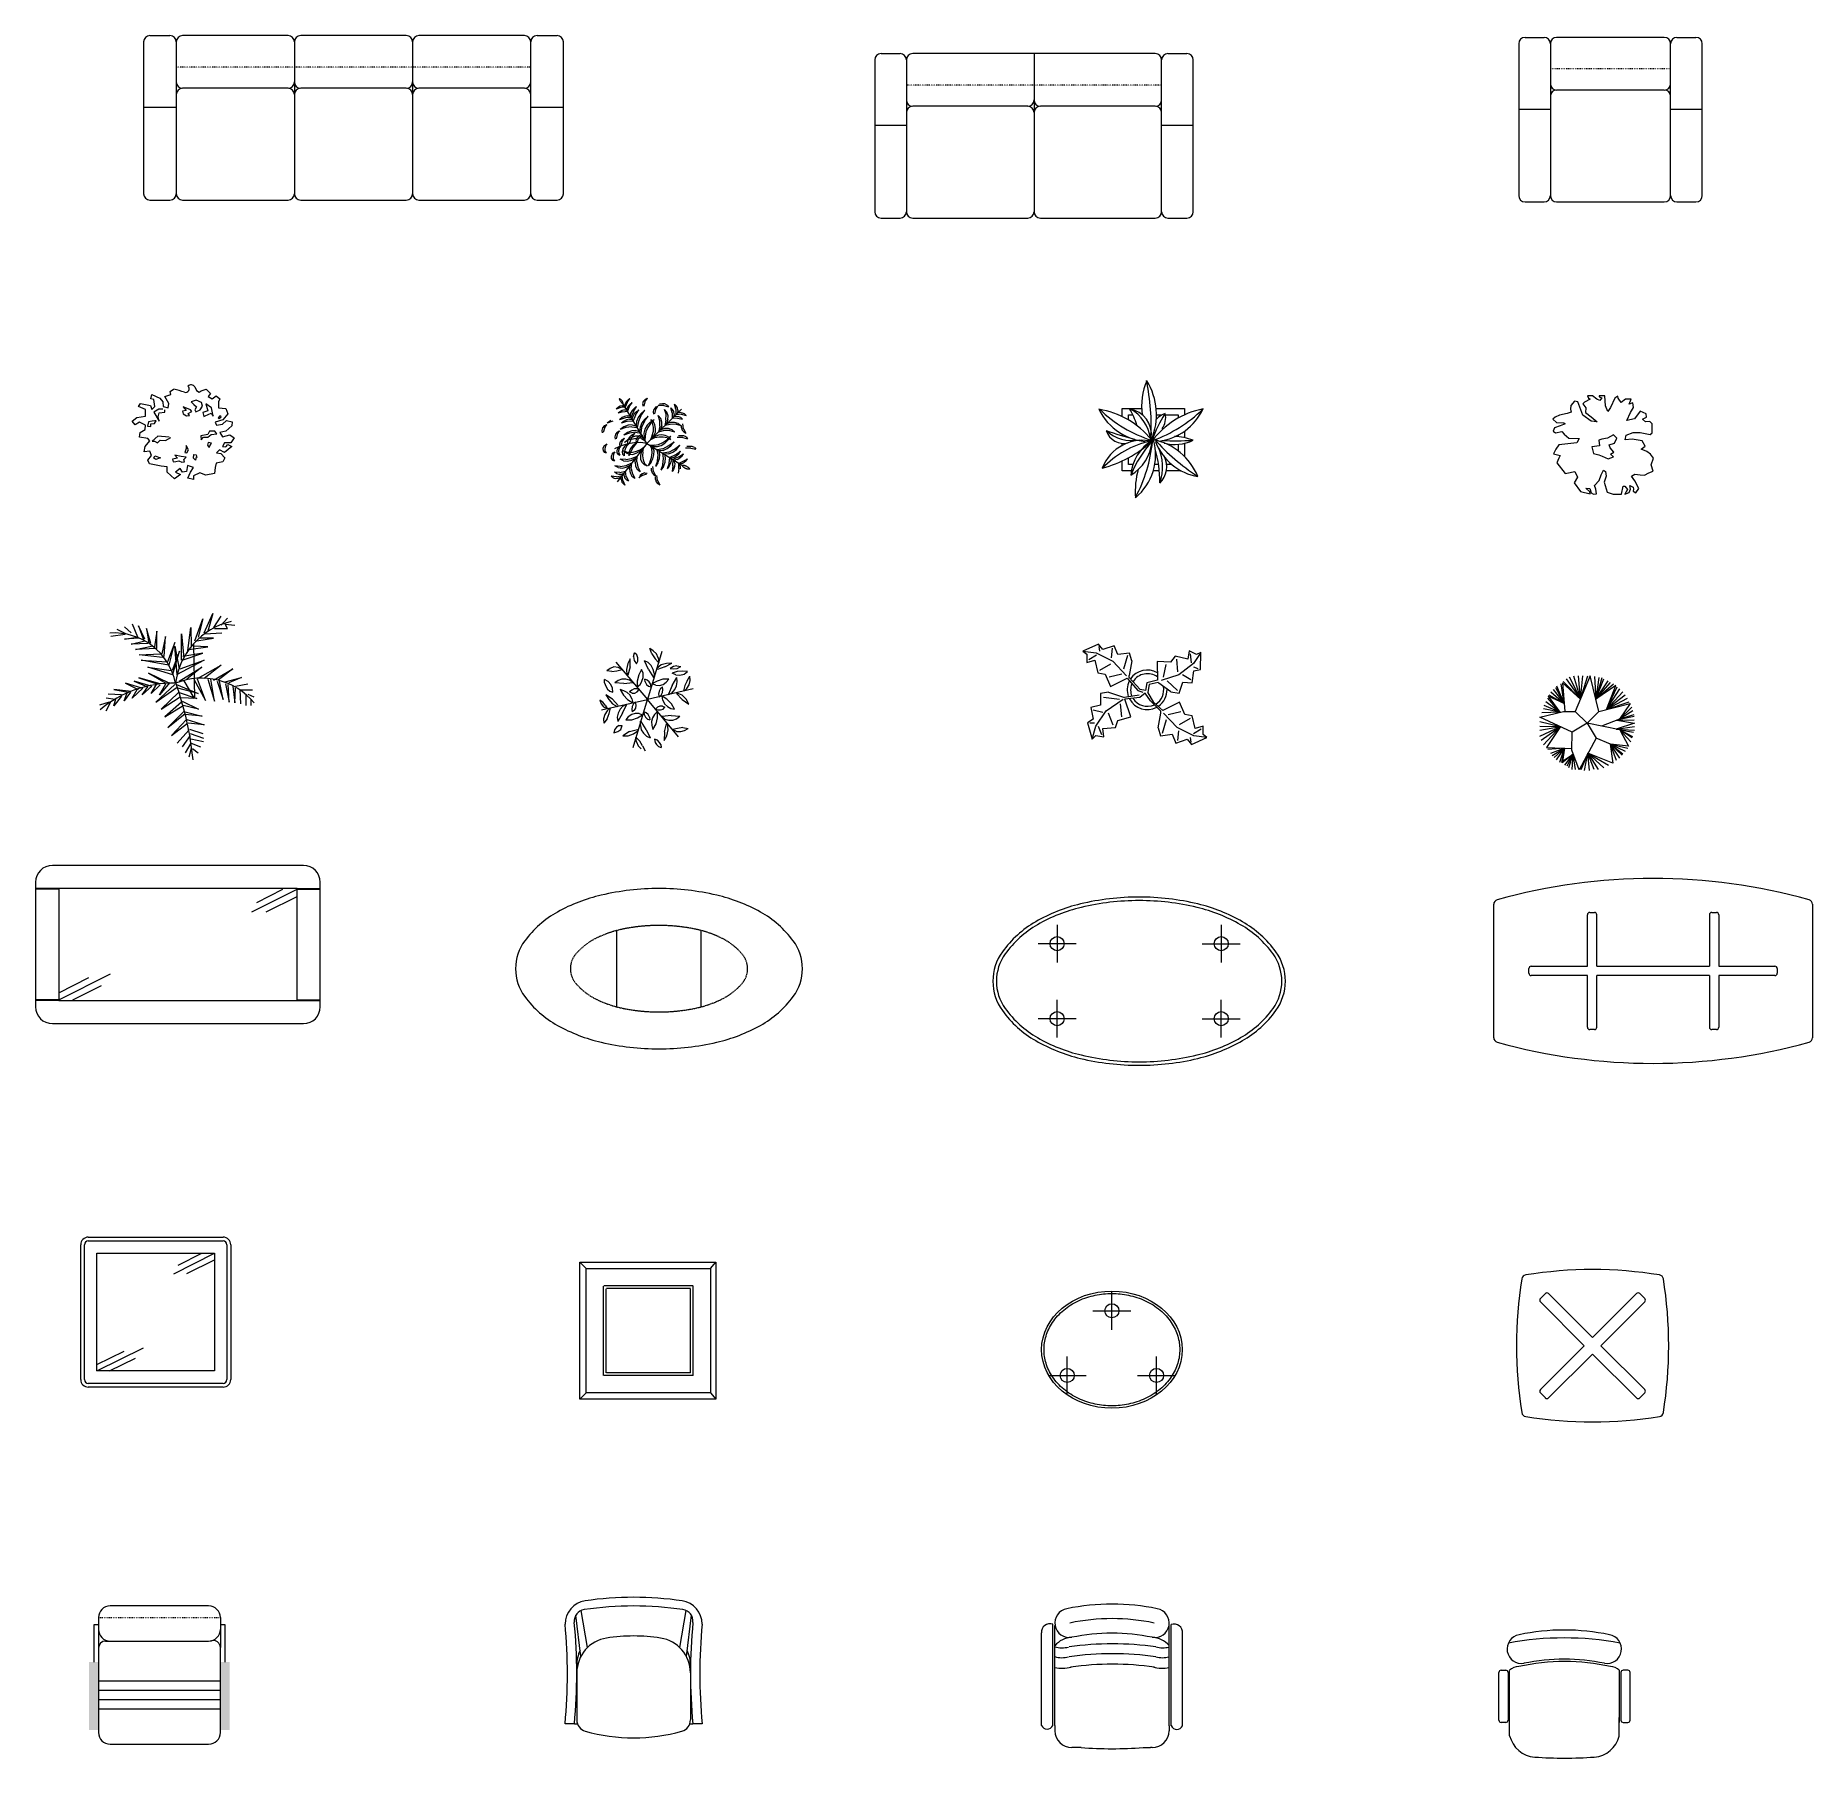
# Model space of a CAD drawing. Header units: millimetres. Extents: x 39 to 797, y -22 to 713.
import ezdxf

# ---------------------------------------------------------------- set-up
doc = ezdxf.new("R2010")
doc.units = ezdxf.units.MM
doc.linetypes.add('DOT', pattern=[0.25, 0, -0.25])
doc.linetypes.add('HIDDEN', pattern=[0.375, 0.25, -0.125])
doc.layers.get('0').update_dxf_attribs({"lineweight": 0})

# ---------------------------------------------------------------- blocks, each defined once
blk = doc.blocks.new('sofa2')
for p, q in [((-65.25, 0), (-57.15, 0)), ((51.75, 0), (-51.75, 0)), ((0, 0), (0, -67.5)), ((57.15, 0), (65.25, 0)), ((-67.95, -2.7), (-67.95, -67.5)), ((-54.45, -2.7), (-54.45, -67.5)), ((54.45, -67.5), (54.45, -2.7)), ((67.95, -67.5), (67.95, -2.7)), ((-2.7, -22.5), (-51.75, -22.5)), ((51.75, -22.5), (2.7, -22.5)), ((-67.95, -30.6), (-54.45, -30.6)), ((54.45, -30.6), (67.95, -30.6)), ((-65.25, -70.2), (-57.15, -70.2)), ((-51.75, -70.2), (-2.7, -70.2)), ((2.7, -70.2), (51.75, -70.2)), ((57.15, -70.2), (65.25, -70.2))]:
    blk.add_line(p, q)
at = {"linetype": 'DOT'}
for p, q in [((0, -13.5), (-54.45, -13.5)), ((54.45, -13.5), (0, -13.5))]:
    blk.add_line(p, q, dxfattribs=at)
for centre, start, end in [((-65.25, -2.7), 90, 180), ((-57.15, -2.7), 0, 90), ((-51.75, -2.7), 90, 180), ((51.75, -2.7), 0, 90), ((57.15, -2.7), 90, 180), ((65.25, -2.7), 0, 90), ((-51.75, -19.8), 180, 270), ((-51.75, -25.2), 90, 180), ((-2.7, -19.8), 270, 0), ((-2.7, -25.2), 0, 90), ((2.7, -19.8), 180, 270), ((2.7, -25.2), 90, 180), ((51.75, -19.8), 270, 0), ((51.75, -25.2), 0, 90), ((-65.25, -67.5), 180, 270), ((-57.15, -67.5), 270, 0), ((-51.75, -67.5), 180, 270), ((-2.7, -67.5), 270, 0), ((2.7, -67.5), 180, 270), ((51.75, -67.5), 270, 0), ((57.15, -67.5), 180, 270), ((65.25, -67.5), 270, 0)]:
    blk.add_arc(centre, 2.7, start, end)
blk = doc.blocks.new('tr2')
at = {"color": 3}
for p, q in [((-12.21, 15.46), (-13.08, 14.7)), ((-11.14, 15.39), (-13.08, 14.7)), ((-11.39, 15.89), (-12.21, 15.46)), ((-11.8, 19.11), (-11.81, 19.04)), ((-11.81, 19.04), (-11.79, 18.93)), ((-11.74, 19.13), (-11.8, 19.11)), ((-11.79, 18.93), (-11.74, 18.78)), ((-11.64, 19.1), (-11.74, 19.13)), ((-11.74, 18.78), (-11.65, 18.61)), ((-11.65, 18.61), (-11.55, 18.42)), ((-11.51, 19.04), (-11.64, 19.1)), ((-11.55, 18.42), (-11.43, 18.22)), ((-11.37, 18.94), (-11.51, 19.04)), ((-11.43, 18.22), (-11.3, 18.03)), ((-10.52, 16.02), (-11.39, 15.89)), ((-11.21, 18.81), (-11.37, 18.94)), ((-11.3, 18.03), (-11.17, 17.84)), ((-11.04, 18.66), (-11.21, 18.81)), ((-11.17, 17.84), (-11.04, 17.68)), ((-9.27, 15.52), (-11.14, 15.39)), ((-10.89, 18.5), (-11.04, 18.66)), ((-11.04, 17.68), (-10.92, 17.53)), ((-10.92, 17.53), (-10.8, 17.4)), ((-10.74, 18.32), (-10.89, 18.5)), ((-10.8, 17.4), (-10.68, 17.29)), ((-10.61, 18.15), (-10.74, 18.32)), ((0, 0), (-10.7, 17.82)), ((-10.68, 17.29), (-10.58, 17.19)), ((-10.51, 17.97), (-10.61, 18.15)), ((-10.58, 17.19), (-10.48, 17.11)), ((-10.52, 16.02), (-9.52, 16.02)), ((-10.42, 17.8), (-10.51, 17.97)), ((-10.48, 17.11), (-10.4, 17.04)), ((-10.34, 17.63), (-10.42, 17.8)), ((-10.4, 17.04), (-10.32, 16.98)), ((-10.28, 17.48), (-10.34, 17.63)), ((-10.32, 16.98), (-10.27, 16.94)), ((-10.24, 17.33), (-10.28, 17.48)), ((-10.27, 16.94), (-10.22, 16.91)), ((-10.2, 17.21), (-10.24, 17.33)), ((-10.22, 16.91), (-10.19, 16.9)), ((-10.18, 17.1), (-10.2, 17.21)), ((-10.19, 16.9), (-10.16, 16.9)), ((-10.16, 17.02), (-10.18, 17.1)), ((-10.15, 16.96), (-10.16, 17.02)), ((-10.16, 16.9), (-10.15, 16.92)), ((-10.15, 16.92), (-10.15, 16.96)), ((-9.33, 16.96), (-9.52, 16.02)), ((-8.77, 17.9), (-9.33, 16.96)), ((-8.39, 17.52), (-9.27, 15.52)), ((-8.02, 18.65), (-8.77, 17.9)), ((-8.42, 15.18), (-8.74, 14.25)), ((-7.92, 16.06), (-8.42, 15.18)), ((-8.39, 17.52), (-7.33, 19.21)), ((-7.55, 15.68), (-8.36, 13.75)), ((-8.02, 18.65), (-7.33, 19.21)), ((-7.17, 16.81), (-7.92, 16.06)), ((-7.55, 15.68), (-6.36, 17.5)), ((-7.17, 16.81), (-6.36, 17.5)), ((-5.79, 13.6), (-4.46, 15.71)), ((-5.32, 15.01), (-4.46, 15.71)), ((-1.59, 17.84), (-1.9, 16.9)), ((-1.9, 16.9), (-1.67, 15.88)), ((-0.65, 18.93), (-1.59, 17.84)), ((-0.89, 17.76), (-1.28, 15.96)), ((-0.89, 17.76), (0.21, 19.32)), ((-0.65, 18.93), (0.36, 19.32)), ((3.83, 15.56), (2.89, 14.46)), ((3.59, 14.39), (4.69, 15.95)), ((3.83, 15.56), (4.84, 15.95)), ((7.13, 16.17), (4.79, 16.17)), ((6.59, 16.87), (5.41, 16.79)), ((7.68, 16.87), (6.59, 16.87)), ((7.13, 16.17), (9.25, 15.62)), ((8.62, 16.4), (7.68, 16.87)), ((8.62, 16.4), (9.25, 15.62)), ((10.71, 13.06), (10.24, 15.25)), ((10.94, 14.54), (10.24, 15.25)), ((12.5, 16.11), (11.8, 16.81)), ((12.35, 14.7), (11.8, 16.81)), ((12.97, 15.17), (12.5, 16.11)), ((13.21, 14.15), (12.97, 15.17)), ((-18.1, 7.63), (-18.96, 6.62)), ((-18.18, 6.46), (-17.16, 8.1)), ((-18.1, 7.63), (-17.01, 8.1)), ((-15.37, 9.75), (-16.93, 8.65)), ((-14.51, 9.51), (-16.93, 8.65)), ((-11.36, 13.62), (-12.3, 12.93)), ((-10.3, 13.56), (-12.3, 12.93)), ((-10.56, 11.02), (-11.65, 10.08)), ((-9.23, 10.94), (-11.65, 10.08)), ((-10.55, 14.06), (-11.36, 13.62)), ((-9.7, 9.53), (-10.87, 8.67)), ((-8.37, 9.46), (-10.87, 8.67)), ((-9.54, 11.57), (-10.56, 11.02)), ((-9.55, 14.31), (-10.55, 14.06)), ((-10.3, 13.56), (-8.36, 13.75)), ((-7.98, 7.82), (-9.85, 7.03)), ((-8.68, 10.08), (-9.7, 9.53)), ((-9.55, 14.31), (-8.74, 14.25)), ((-8.45, 11.72), (-9.54, 11.57)), ((-6.88, 11.1), (-9.23, 10.94)), ((-7.43, 10.4), (-8.68, 10.08)), ((-8.45, 11.72), (-7.2, 11.72)), ((-8.37, 9.46), (-5.94, 9.69)), ((-6.26, 7.97), (-7.98, 7.82)), ((-7.43, 10.4), (-6.41, 10.32)), ((-6.96, 12.9), (-7.2, 11.72)), ((-6.26, 14.07), (-6.96, 12.9)), ((-5.79, 13.6), (-6.88, 11.1)), ((-6.02, 11.49), (-6.41, 10.32)), ((-5.32, 15.01), (-6.26, 14.07)), ((-6.26, 7.97), (-4.61, 7.58)), ((-5.4, 12.58), (-6.02, 11.49)), ((-4.93, 12.12), (-5.94, 9.69)), ((-4.46, 13.52), (-5.4, 12.58)), ((-4.93, 12.12), (-3.44, 14.38)), ((-4.46, 9.3), (-4.61, 7.58)), ((-4.46, 13.52), (-3.44, 14.38)), ((-3.76, 11.1), (-4.46, 9.3)), ((-3.68, 9.3), (-4.15, 6.8)), ((-2.58, 12.59), (-3.76, 11.1)), ((-2.58, 11.8), (-3.68, 9.3)), ((-2.19, 8.75), (-2.97, 6.88)), ((-2.58, 11.8), (-0.86, 14.15)), ((-2.58, 12.59), (-0.86, 14.15)), ((-1.02, 9.46), (-2.27, 6.8)), ((-1.02, 10.24), (-2.19, 8.75)), ((-1.02, 10.24), (0.54, 11.65)), ((-1.02, 9.46), (0.54, 11.65)), ((0.08, 7.74), (-0.94, 6.1)), ((0, 0), (14.69, 14.7)), ((1.4, 9.07), (0.08, 7.74)), ((1.48, 8.52), (0.39, 6.8)), ((1.4, 9.07), (3.05, 10.24)), ((1.48, 8.52), (3.05, 10.24)), ((2.34, 8.6), (1.64, 10.08)), ((2.81, 9.23), (1.64, 10.08)), ((2.73, 6.96), (2.34, 8.6)), ((2.89, 14.46), (2.58, 13.52)), ((2.58, 13.52), (2.81, 12.51)), ((3.36, 7.9), (2.81, 9.23)), ((3.59, 14.39), (3.2, 12.59)), ((3.67, 6.33), (3.36, 7.9)), ((5.86, 10.71), (4.84, 11.88)), ((5.47, 9.7), (4.84, 11.88)), ((5.47, 7.35), (5.47, 9.7)), ((6.33, 7.58), (5.63, 5.63)), ((6.33, 9.15), (5.86, 10.71)), ((6.33, 7.58), (6.33, 9.15)), ((8.2, 12.43), (7.5, 14.54)), ((8.52, 13.37), (7.5, 14.54)), ((8.05, 9.93), (7.58, 7.59)), ((9.93, 8.05), (7.58, 7.59)), ((8.05, 9.93), (8.2, 12.43)), ((8.91, 10.17), (8.36, 8.37)), ((10.08, 8.99), (8.36, 8.37)), ((8.99, 11.81), (8.52, 13.37)), ((8.91, 10.17), (8.99, 11.81)), ((12.43, 8.21), (9.93, 8.05)), ((11.8, 8.99), (10.08, 8.99)), ((10.71, 13.06), (10.71, 10.71)), ((12.97, 10.79), (10.71, 10.71)), ((11.41, 13.61), (10.94, 14.54)), ((11.57, 12.51), (11.33, 11.34)), ((12.5, 11.57), (11.33, 11.34)), ((11.57, 12.51), (11.41, 13.61)), ((13.37, 8.52), (11.8, 8.99)), ((12.35, 14.7), (12.27, 12.28)), ((14.62, 12.43), (12.27, 12.28)), ((12.43, 8.21), (14.46, 7.59)), ((13.6, 11.42), (12.5, 11.57)), ((12.97, 10.79), (15.16, 10.32)), ((13.21, 14.15), (13.05, 13.06)), ((14.15, 13.22), (13.05, 13.06)), ((13.37, 8.52), (14.46, 7.59)), ((14.46, 11.03), (13.6, 11.42)), ((15.16, 12.98), (14.15, 13.22)), ((14.46, 11.03), (15.16, 10.32)), ((14.62, 12.43), (16.73, 11.89)), ((14.75, 6.63), (14.75, 7.73)), ((16.02, 12.59), (15.16, 12.98)), ((15.61, 6.24), (15.3, 8.43)), ((16.02, 12.59), (16.73, 11.89)), ((-18.96, 6.62), (-19.27, 5.52)), ((-19.27, 5.52), (-19.12, 4.58)), ((-18.18, 6.46), (-18.65, 4.74)), ((-13.45, 3.9), (-13.76, 2.81)), ((-13.76, 2.81), (-13.6, 1.87)), ((-12.59, 4.92), (-13.45, 3.9)), ((-12.67, 3.75), (-13.13, 2.03)), ((-12.67, 3.75), (-11.65, 5.39)), ((0, 0), (-12.66, -16.42)), ((-12.59, 4.92), (-11.49, 5.39)), ((-11.49, 0.7), (-11.73, -0.32)), ((-10.55, 1.64), (-11.49, 0.7)), ((-9.85, 7.03), (-11.42, 5.94)), ((-8.99, 6.8), (-11.42, 5.94)), ((-10.71, 0.54), (-11.1, -1.1)), ((-10.71, 0.54), (-9.62, 2.26)), ((-10.55, 1.64), (-9.46, 2.26)), ((-8.29, 4.69), (-9.85, 3.59)), ((-7.43, 4.45), (-9.85, 3.59)), ((-8.05, 1.8), (-9.54, 0.47)), ((-7.74, 1.48), (-9.54, 0.47)), ((-6.49, 7.11), (-8.99, 6.8)), ((-6.49, 5.39), (-8.29, 4.69)), ((-7.58, 2.58), (-8.29, 1.09)), ((-8.29, 1.09), (-8.29, -0.16)), ((-5.32, 0.31), (-8.13, -0.16)), ((-6.57, 2.5), (-8.05, 1.8)), ((-5.94, 1.87), (-7.74, 1.48)), ((-6.57, 3.59), (-7.58, 2.58)), ((-6.65, 2.27), (-7.58, -0.08)), ((-4.93, 4.77), (-7.43, 4.45)), ((-6.65, 2.27), (-5.16, 4.38)), ((-6.57, 3.59), (-5.16, 4.38)), ((-4.93, 3.05), (-6.57, 2.5)), ((-6.49, 7.11), (-4.15, 6.8)), ((-4.77, 5.55), (-6.49, 5.39)), ((-6.25, -2.35), (-4.14, 0.39)), ((-4.07, 2.19), (-5.94, 1.87)), ((-5.94, -0.78), (-4.53, 0.31)), ((-2.58, 0.39), (-5.32, 0.31)), ((-4.93, 4.77), (-2.66, 4.38)), ((-3.21, 3.05), (-4.93, 3.05)), ((-4.77, 5.55), (-3.13, 5.16)), ((-4.38, 2.19), (-4.69, 1.25)), ((-4.69, 1.25), (-4.53, 0.31)), ((-3.68, 3.05), (-4.38, 2.19)), ((-3.83, 1.64), (-4.14, 0.39)), ((-2.27, 2.11), (-4.07, 2.19)), ((-2.82, 2.81), (-3.83, 1.64)), ((-2.58, 3.67), (-3.68, 3.05)), ((-1.88, 2.5), (-3.21, 3.05)), ((-2.97, 6.88), (-3.13, 5.16)), ((-2.82, 2.81), (-1.72, 3.6)), ((-2.27, 6.8), (-2.66, 4.38)), ((-2.58, 3.67), (-1.72, 3.6)), ((0, 0), (-2.58, 0.39)), ((-2.27, 2.11), (-0.86, 1.33)), ((-1.88, 2.5), (-0.94, 1.56)), ((-0.94, 6.1), (-1.33, 4.46)), ((-1.33, 4.46), (-1.25, 2.97)), ((-1.25, 2.97), (-1.02, 1.49)), ((-0.78, 3.13), (-0.86, 1.33)), ((-0.47, 5), (-0.78, 3.13)), ((0.39, 6.8), (-0.47, 5)), ((0, 0), (15.42, -9.54)), ((2.27, 3.36), (1.48, 1.49)), ((3.28, 2.35), (1.48, 1.49)), ((3.13, 2.82), (1.56, 1.72)), ((2.81, 3.13), (1.64, 1.64)), ((2.27, 3.36), (2.73, 5.24)), ((2.73, 5.24), (2.73, 6.96)), ((2.81, 3.13), (3.59, 4.85)), ((4.85, 3.6), (3.13, 2.82)), ((5.24, 2.74), (3.28, 2.35)), ((3.59, 4.85), (3.67, 6.33)), ((5.47, 7.35), (4.85, 4.85)), ((7.35, 5.47), (4.85, 4.85)), ((6.33, 3.68), (4.85, 3.6)), ((4.93, -0.39), (6.8, 0.39)), ((6.96, 2.74), (5.24, 2.74)), ((7.5, 6.41), (5.63, 5.63)), ((6.02, -0.86), (7.66, 0.16)), ((7.82, 3.44), (6.33, 3.68)), ((6.8, 0.39), (8.44, 1.57)), ((8.6, 2.35), (6.96, 2.74)), ((9.69, 5.47), (7.35, 5.47)), ((9.14, 6.33), (7.5, 6.41)), ((7.66, 0.16), (8.99, 1.49)), ((9.22, 2.82), (7.82, 3.44)), ((8.44, 1.57), (10.16, 3.13)), ((8.6, 2.35), (10.01, 1.72)), ((8.99, 1.49), (10.16, 3.13)), ((10.71, 5.87), (9.14, 6.33)), ((9.22, 2.82), (10.01, 1.72)), ((9.38, -0.94), (11.57, 0.63)), ((9.69, 5.47), (11.8, 4.93)), ((10.24, -1.01), (11.57, 0.63)), ((10.71, 5.87), (11.8, 4.93)), ((15.24, 2.58), (12.9, 2.58)), ((14.7, 3.29), (13.52, 3.21)), ((15.79, 3.29), (14.7, 3.29)), ((14.75, 6.63), (15.07, 5.7)), ((15.07, 5.7), (15.69, 4.91)), ((15.24, 2.58), (17.35, 2.04)), ((15.61, 6.24), (16.55, 4.37)), ((15.69, 4.91), (16.55, 4.37)), ((16.73, 2.82), (15.79, 3.29)), ((16.73, 2.82), (17.35, 2.04)), ((-18.35, -1.21), (-18.82, -2.15)), ((-18.82, -2.15), (-18.74, -3.17)), ((-18.74, -3.17), (-18.28, -3.79)), ((-18.35, -1.21), (-17.57, -0.43)), ((-18.28, -3.79), (-17.42, -4.03)), ((-17.73, -1.21), (-17.96, -2.23)), ((-17.96, -2.23), (-17.96, -3.32)), ((-17.96, -3.32), (-17.42, -4.03)), ((-17.73, -1.21), (-17.03, -0.2)), ((-14.85, -4.54), (-15.32, -5.48)), ((-15.32, -5.48), (-15.24, -6.49)), ((-15.24, -6.49), (-14.77, -7.12)), ((-14.85, -4.54), (-14.07, -3.76)), ((-14.77, -7.12), (-13.91, -7.35)), ((-14.23, -4.54), (-14.46, -5.55)), ((-14.46, -5.55), (-14.46, -6.65)), ((-14.46, -6.65), (-13.91, -7.35)), ((-14.23, -4.54), (-13.52, -3.52)), ((-11.02, -1.02), (-13.91, -2.35)), ((-12.43, -2.11), (-12.9, -3.05)), ((-12.9, -3.05), (-12.82, -4.07)), ((-12.82, -4.07), (-12.35, -4.69)), ((-12.43, -2.11), (-11.65, -1.33)), ((-12.35, -4.69), (-11.57, -5.01)), ((-11.8, -2.11), (-12.12, -3.21)), ((-12.12, -3.21), (-12.04, -4.22)), ((-12.04, -4.22), (-11.57, -5.01)), ((-11.8, -2.11), (-11.1, -1.1)), ((-11.73, -0.32), (-11.57, -1.25)), ((-9.07, -6.88), (-11.41, -6.73)), ((-10.08, -7.43), (-11.41, -6.73)), ((-8.13, -0.16), (-11.02, -1.02)), ((-10.32, -2.35), (-10.55, -3.52)), ((-10.55, -3.52), (-10.4, -4.62)), ((-10.4, -4.62), (-9.77, -5.24)), ((-9.62, -1.33), (-10.32, -2.35)), ((-8.91, -4.07), (-10.08, -3.36)), ((-8.44, -3.75), (-10.08, -3.36)), ((-10.08, -7.43), (-8.36, -7.59)), ((-9.3, -2.43), (-9.77, -3.83)), ((-9.77, -3.83), (-9.77, -5.24)), ((-8.76, -0.47), (-9.62, -1.33)), ((-8.68, -1.18), (-9.3, -2.43)), ((-9.07, -6.88), (-6.56, -6.41)), ((-8.91, -4.07), (-7.58, -4.61)), ((-8.76, -0.47), (-7.58, -0.08)), ((-8.68, -1.18), (-7.58, -0.08)), ((-8.44, -3.75), (-6.88, -3.91)), ((-8.36, -7.59), (-6.49, -7.12)), ((-7.04, -2.19), (-7.74, -3.83)), ((-6.25, -2.35), (-7.74, -5.24)), ((-7.74, -3.83), (-7.74, -5.24)), ((-7.58, -4.61), (-6.1, -4.69)), ((-5.94, -0.78), (-7.04, -2.19)), ((-6.88, -3.91), (-4.85, -3.44)), ((-6.56, -6.41), (-4.14, -5.4)), ((-6.49, -7.12), (-4.85, -6.26)), ((-6.1, -4.69), (-4.38, -4.07)), ((-5, -7.98), (-4.85, -6.26)), ((-4.85, -3.44), (-2.97, -2.66)), ((-4.38, -4.07), (-2.81, -3.13)), ((-4.38, -7.82), (-4.14, -5.4)), ((-2.97, -2.66), (-1.33, -1.64)), ((-2.81, -3.13), (-1.48, -1.95)), ((-2.73, -5.08), (-2.81, -6.72)), ((-2.81, -6.72), (-2.19, -7.97)), ((-2.27, -3.36), (-2.73, -5.08)), ((-2.27, -3.36), (-1.56, -1.88)), ((-1.8, -3.52), (-1.87, -5.32)), ((-1.87, -5.32), (-1.64, -6.96)), ((-1.8, -3.52), (-1.33, -1.64)), ((-1.64, -6.96), (-1.01, -8.52)), ((3.13, -0.78), (1.33, -0.86)), ((2.03, -2.19), (1.33, -0.86)), ((2.97, -1.25), (1.41, -0.94)), ((1.41, -7.66), (1.88, -5.94)), ((2.5, -1.88), (1.49, -0.86)), ((1.8, -8.05), (2.5, -6.57)), ((1.88, -5.94), (2.19, -4.06)), ((2.19, -4.06), (2.03, -2.19)), ((3.05, -3.2), (2.5, -1.88)), ((2.5, -6.57), (2.97, -4.85)), ((2.97, -1.25), (4.46, -1.33)), ((2.97, -4.85), (3.05, -3.2)), ((3.13, -0.78), (4.93, -0.39)), ((4.46, -7.43), (3.6, -9.85)), ((6.8, -2.27), (4.38, -2.66)), ((4.77, -4.92), (4.38, -2.66)), ((4.46, -1.33), (6.02, -0.86)), ((4.46, -7.43), (4.77, -4.92)), ((4.69, -8.29), (5.4, -6.49)), ((6.88, -2.97), (5.16, -3.13)), ((5.47, -4.69), (5.16, -3.13)), ((5.4, -6.49), (5.47, -4.69)), ((6.8, -2.27), (9.38, -0.94)), ((9.3, -3.67), (6.8, -4.14)), ((7.12, -6.49), (6.8, -4.14)), ((6.8, -8.99), (7.12, -6.49)), ((6.88, -2.97), (8.68, -2.11)), ((9.3, -4.45), (7.58, -4.61)), ((7.9, -6.17), (7.58, -4.61)), ((7.82, -7.97), (7.9, -6.17)), ((8.68, -2.11), (10.24, -1.01)), ((9.3, -3.67), (11.73, -2.5)), ((9.3, -4.45), (11.02, -3.67)), ((9.46, -8.36), (9.7, -5.94)), ((12.12, -4.92), (9.7, -5.94)), ((10.01, -8.6), (10.4, -7.42)), ((11.42, -5.94), (10.24, -6.33)), ((10.4, -7.42), (10.24, -6.33)), ((11.02, -3.67), (12.59, -2.58)), ((11.08, -9.56), (11.11, -6.87)), ((13.53, -5.7), (11.1, -6.88)), ((11.42, -5.94), (12.51, -5.31)), ((11.84, -8.42), (11.66, -7.3)), ((11.73, -2.5), (14.07, -0.78)), ((12.82, -6.88), (11.73, -7.19)), ((12.12, -4.92), (14.31, -3.36)), ((12.51, -5.31), (13.53, -4.45)), ((12.59, -2.58), (14.07, -0.78)), ((12.82, -6.88), (13.99, -6.17)), ((13.53, -4.45), (14.31, -3.36)), ((13.53, -5.7), (15.64, -4.37)), ((15.56, -7.56), (13.62, -8.5)), ((13.99, -6.17), (15.01, -5.31)), ((15.01, -5.31), (15.64, -4.37)), ((15.56, -7.56), (17.25, -6.5)), ((15.93, -7.93), (16.75, -7.25)), ((18.72, -1.96), (16.38, -1.96)), ((16.75, -7.25), (17.25, -6.5)), ((18.18, -1.25), (17, -1.33)), ((19.27, -1.25), (18.18, -1.25)), ((18.72, -1.96), (20.83, -2.5)), ((20.21, -1.72), (19.27, -1.25)), ((20.21, -1.72), (20.83, -2.5)), ((-12.97, -14.23), (-15.24, -14)), ((-14.46, -14.62), (-15.24, -14)), ((-14.46, -14.62), (-13.52, -14.94)), ((-12.97, -12.82), (-13.83, -12.28)), ((-11.57, -12.35), (-13.83, -12.28)), ((-12.35, -10.32), (-13.68, -9.62)), ((-11.41, -9.85), (-13.68, -9.62)), ((-13.52, -14.94), (-12.35, -14.86)), ((-12.97, -12.82), (-11.96, -13.06)), ((-12.97, -14.23), (-10.55, -13.68)), ((-12.35, -10.32), (-10.63, -10.48)), ((-12.35, -14.86), (-11.1, -14.39)), ((-11.96, -13.06), (-10.86, -13.06)), ((-11.57, -12.35), (-9.22, -11.89)), ((-11.41, -9.85), (-8.91, -9.38)), ((-11.02, -15.4), (-11.1, -14.39)), ((-10.86, -13.06), (-9.69, -12.67)), ((-10.63, -10.48), (-8.91, -10.17)), ((-10.24, -15.87), (-10.55, -13.68)), ((-9.77, -13.84), (-9.69, -12.67)), ((-9.77, -13.84), (-9.45, -14.78)), ((-9.45, -14.78), (-8.75, -15.48)), ((-8.83, -14.15), (-9.22, -11.89)), ((-8.91, -9.38), (-6.41, -8.29)), ((-8.91, -10.17), (-7.11, -9.3)), ((-8.83, -14.15), (-7.81, -15.95)), ((-7.42, -11.02), (-7.11, -9.3)), ((-7.42, -11.02), (-7.11, -12.59)), ((-7.11, -12.59), (-6.48, -14)), ((-6.72, -10.79), (-6.41, -8.29)), ((-6.72, -10.79), (-6.17, -12.9)), ((-6.48, -14), (-5.16, -14.85)), ((-6.17, -12.9), (-5.16, -14.85)), ((-5, -7.98), (-4.84, -9.69)), ((-4.84, -9.69), (-4.14, -11.02)), ((-4.38, -7.82), (-3.91, -10.01)), ((-4.14, -11.02), (-2.97, -12.04)), ((-3.91, -10.01), (-2.97, -12.04)), ((-1.79, -13.52), (-3.44, -14.7)), ((-2.89, -13.68), (-3.36, -14.78)), ((-2.03, -12.98), (-2.89, -13.68)), ((-2.19, -7.97), (-1.17, -8.99)), ((-0.93, -12.51), (-2.03, -12.98)), ((-1.79, -13.52), (0, -12.98)), ((-1.17, -8.99), (0.08, -9.62)), ((-1.01, -8.52), (0.08, -9.62)), ((-0.93, -12.51), (0.08, -12.74)), ((1.41, -7.66), (0.47, -9.54)), ((1.8, -8.05), (0.47, -9.54)), ((1.96, -11.65), (1.96, -10.55)), ((1.96, -11.65), (2.27, -12.59)), ((2.27, -12.59), (2.9, -13.37)), ((2.82, -12.04), (2.5, -9.85)), ((2.82, -12.04), (3.76, -13.91)), ((2.9, -13.37), (3.76, -13.91)), ((4.69, -8.29), (3.6, -9.85)), ((3.62, -15.41), (3.62, -14.32)), ((4.48, -15.8), (4.17, -13.61)), ((6.8, -8.99), (5.94, -11.41)), ((7.04, -9.85), (5.94, -11.41)), ((7.04, -9.85), (7.82, -7.97)), ((9.46, -8.36), (8.6, -10.79)), ((9.54, -9.69), (8.6, -10.79)), ((9.54, -9.69), (10.01, -8.6)), ((11.08, -9.56), (10.78, -12.03)), ((11.36, -11.07), (10.78, -12.03)), ((11.71, -9.78), (11.36, -11.07)), ((11.84, -8.42), (11.71, -9.78)), ((13.6, -10.64), (13.36, -12.62)), ((13.6, -10.64), (13.62, -8.49)), ((14.21, -9.73), (14.06, -8.84)), ((14.21, -9.73), (14.1, -10.82)), ((14.99, -8.5), (14.12, -8.75)), ((14.99, -8.5), (15.93, -7.93)), ((15.22, -9.55), (15.23, -9.51)), ((15.23, -9.59), (15.22, -9.55)), ((15.23, -9.51), (15.24, -9.47)), ((15.25, -9.65), (15.23, -9.59)), ((15.24, -9.47), (15.27, -9.44)), ((15.29, -9.72), (15.25, -9.65)), ((15.27, -9.44), (15.3, -9.41)), ((15.34, -9.79), (15.29, -9.72)), ((15.3, -9.41), (15.34, -9.39)), ((15.34, -9.39), (15.38, -9.37)), ((15.41, -9.88), (15.34, -9.79)), ((15.38, -9.37), (15.44, -9.36)), ((15.5, -9.98), (15.41, -9.88)), ((15.44, -9.36), (15.5, -9.34)), ((15.5, -9.34), (15.56, -9.33)), ((15.61, -10.09), (15.5, -9.98)), ((15.56, -9.33), (15.63, -9.33)), ((15.74, -10.21), (15.61, -10.09)), ((15.63, -9.33), (15.71, -9.33)), ((15.71, -9.33), (15.79, -9.33)), ((15.88, -10.32), (15.74, -10.21)), ((15.79, -9.33), (15.88, -9.33)), ((15.88, -9.33), (15.98, -9.35)), ((16.03, -10.44), (15.88, -10.32)), ((15.98, -9.35), (16.08, -9.37)), ((16.2, -10.55), (16.03, -10.44)), ((16.08, -9.37), (16.2, -9.4)), ((16.2, -9.4), (16.33, -9.45)), ((16.38, -10.65), (16.2, -10.55)), ((16.33, -9.45), (16.47, -9.51)), ((16.57, -10.74), (16.38, -10.65)), ((16.47, -9.51), (16.63, -9.59)), ((16.77, -10.81), (16.57, -10.74)), ((16.63, -9.59), (16.8, -9.68)), ((16.97, -10.87), (16.77, -10.81)), ((16.8, -9.68), (16.98, -9.79)), ((17.18, -10.91), (16.97, -10.87)), ((16.98, -9.79), (17.17, -9.91)), ((17.17, -9.91), (17.36, -10.04)), ((17.37, -10.94), (17.18, -10.91)), ((17.36, -10.04), (17.54, -10.17)), ((17.56, -10.96), (17.37, -10.94)), ((17.54, -10.17), (17.71, -10.29)), ((17.73, -10.97), (17.56, -10.96)), ((17.71, -10.29), (17.86, -10.41)), ((17.89, -10.96), (17.73, -10.97)), ((17.86, -10.41), (17.99, -10.52)), ((18.01, -10.95), (17.89, -10.96)), ((17.99, -10.52), (18.1, -10.62)), ((18.11, -10.93), (18.01, -10.95)), ((18.1, -10.62), (18.17, -10.7)), ((18.18, -10.91), (18.11, -10.93)), ((18.17, -10.7), (18.22, -10.77)), ((18.22, -10.87), (18.18, -10.91)), ((18.22, -10.77), (18.23, -10.82)), ((18.23, -10.82), (18.22, -10.87)), ((-11.02, -15.4), (-10.71, -16.5)), ((-10.71, -16.5), (-10.08, -17.28)), ((-10.24, -15.87), (-9.38, -17.83)), ((-10.08, -17.28), (-9.38, -17.83)), ((-8.75, -15.48), (-7.81, -15.95)), ((3.62, -15.41), (3.93, -16.35)), ((3.93, -16.35), (4.56, -17.13)), ((4.48, -15.8), (5.42, -17.68)), ((4.56, -17.13), (5.42, -17.68))]:
    blk.add_line(p, q, dxfattribs=at)
blk = doc.blocks.new('tr3')
at = {"color": 3}
for p, q in [((-12.3, 9.14), (-12.3, 12.55)), ((-12.3, 12.55), (-4, 12.55)), ((-9.64, 7.72), (-9.64, 9.89)), ((-9.64, 9.89), (-7.85, 9.89)), ((2.19, 12.55), (14.24, 12.55)), ((2.32, 9.89), (4.64, 9.89)), ((6.12, 9.89), (11.58, 9.89)), ((11.58, 9.89), (11.58, 8.51)), ((14.24, 12.55), (14.24, 9.86)), ((-12.3, 0.96), (-12.3, 1.6)), ((11.58, 1.29), (11.58, 0.55)), ((14.24, 2.94), (14.24, 0.17)), ((-12.3, -3.13), (-12.3, -2.28)), ((11.58, -2.71), (11.58, -5.55)), ((14.24, -2.3), (14.24, -7.87)), ((-12.3, -13.99), (-12.3, -9.74)), ((-8.43, -13.99), (-12.3, -13.99)), ((-9.64, -11.33), (-9.64, -8.39)), ((-7.77, -11.33), (-9.64, -11.33)), ((-5.68, -13.99), (-6.1, -13.99)), ((3.54, -13.99), (0.92, -13.99)), ((3.22, -11.33), (1.55, -11.33)), ((12.77, -13.99), (6.5, -13.99)), ((8.84, -11.33), (6.6, -11.33))]:
    blk.add_line(p, q, dxfattribs=at)
for centre, radius, start, end in [((23.59, 13.76), 27.62, 157.20075, 188.14852), ((-90.41, 5.41), 90.45, 356.36637, 12.24117), ((-24.82, 9.99), 27.13, 336.67216, 32.24001), ((-0.08, 23.08), 24.71, 206.03806, 268.07389), ((-27.69, -22.85), 35.5, 38.49128, 81.23253), ((16.32, 51.28), 54.65, 225.53956, 252.84937), ((-10.75, 1.61), 10.87, 351.49347, 81.05444), ((-57.71, -13.29), 54.99, 20.03106, 27.79583), ((-17.02, -2.31), 16.85, 7.29526, 60.57563), ((29.12, -22.82), 35.9, 101.09217, 143.33115), ((43.68, -14.82), 45.37, 146.45691, 161.96731), ((-20.25, 56.17), 60.97, 290.09693, 313.9067), ((8.05, 3.07), 7.62, 105.50251, 139.64378), ((-0.08, 23.08), 24.71, 277.83203, 334.43275), ((-1.65, 8.6), 7.87, 323.52556, 13.36453), ((-8.14, 14.95), 16.09, 226.85564, 280.84228), ((21.46, 115.18), 119.11, 250.06613, 256.14565), ((-11.76, 5.46), 7.76, 198.1279, 285.12547), ((9.99, -19.88), 20.49, 67.18558, 90.04379), ((-3.7, -19.21), 18.24, 75.04544, 159.82579), ((8.67, -41.03), 40.74, 102.66139, 136.3709), ((-35.56, 39.53), 54.48, 285.70218, 310.93952), ((9.86, -17.15), 18.56, 120.12025, 175.97387), ((-18.49, 0.42), 19, 301.15225, 353.92592), ((35.72, -33.65), 47.78, 137.83387, 157.72123), ((-21.71, -7.28), 23.61, 309.53376, 16.12089), ((-62.2, 4.58), 63.07, 331.75857, 354.38525), ((23.59, 13.76), 27.62, 210.54443, 211.71141), ((-4.34, -26.46), 26.28, 22.33438, 78.35273), ((68.89, 59.59), 90.36, 221.74299, 237.03479), ((-40.74, -17.93), 44.45, 358.4074, 17.42075), ((23.98, 6.82), 23.64, 200.74905, 260.23882), ((-14.65, -12.36), 19.56, 339.64119, 26.49185), ((10.4, 159.83), 161, 267.97915, 272.57112), ((10.18, 15.09), 17.86, 255.08406, 295.74965), ((29.12, -22.82), 35.9, 164.62284, 184.25899), ((-3.2, -12.29), 9.85, 314.46485, 27.95355)]:
    blk.add_arc(centre, radius, start, end, dxfattribs=at)
blk = doc.blocks.new('tr4')
at = {"color": 3}
for p, q in [((-5.33, 23.24), (-7.43, 23.24)), ((-7.43, 23.24), (-7.1, 22.12)), ((-3.56, 21.69), (-5.33, 23.24)), ((-0.1, 23.24), (-2.52, 23.24)), ((-2.52, 23.24), (-2.52, 22.72)), ((0.14, 18.93), (-0.1, 23.24)), ((5.53, 22.98), (4.25, 22.21)), ((5.61, 22.12), (5.53, 22.98)), ((-16.2, 15.65), (-19.42, 14.96)), ((-14.43, 16.17), (-16.2, 15.65)), ((-14.59, 19.1), (-14.67, 17.55)), ((-14.67, 17.55), (-14.43, 16.17)), ((-13.06, 20.83), (-14.59, 19.1)), ((-11.53, 20.57), (-13.06, 20.83)), ((-9.52, 14.96), (-11.53, 20.57)), ((-8.79, 20.4), (-9.44, 19.79)), ((-9.44, 19.79), (-8.15, 17.98)), ((-6.38, 21.69), (-8.79, 20.4)), ((-8.15, 17.98), (-8.39, 16)), ((-8.39, 16), (-5.9, 14.27)), ((-7.1, 22.12), (-6.38, 21.69)), ((-2.19, 21.17), (-3.56, 21.69)), ((-2.52, 22.72), (-1.39, 22.29)), ((-1.39, 22.29), (-2.19, 21.17)), ((1.27, 16.43), (0.14, 18.93)), ((2.31, 18.15), (1.27, 16.43)), ((4.25, 22.21), (2.31, 18.15)), ((6.82, 20.31), (5.61, 22.12)), ((8.75, 21.69), (6.82, 20.31)), ((11.17, 21.78), (8.75, 21.69)), ((9.24, 12.63), (10.85, 16.08)), ((10.36, 19.62), (11.17, 21.78)), ((11.81, 20.14), (10.36, 19.62)), ((10.85, 16.08), (12.13, 18.24)), ((12.13, 18.24), (11.81, 20.14)), ((15.03, 16.6), (12.54, 13.32)), ((17.53, 15.48), (15.03, 16.6)), ((17.69, 14.1), (17.53, 15.48)), ((-21.27, 14.01), (-22.32, 13.24)), ((-22.32, 13.24), (-20.71, 11.77)), ((-21.59, 9.53), (-22.16, 8.15)), ((-22.16, 8.15), (-21.19, 7.37)), ((-19.18, 10.39), (-21.59, 9.53)), ((-19.42, 14.96), (-21.27, 14.01)), ((-21.19, 7.37), (-18.37, 7.98)), ((-20.71, 11.77), (-17.57, 11.69)), ((-17.01, 11.25), (-19.18, 10.39)), ((-18.37, 7.98), (-17.41, 6.86)), ((-17.57, 11.69), (-17.01, 11.25)), ((-5.9, 12.38), (-9.52, 14.96)), ((-5.9, 14.27), (-3.32, 12.03)), ((-3.32, 12.03), (-5.9, 12.38)), ((12.54, 13.32), (9.24, 12.63)), ((16, 13.15), (17.69, 14.1)), ((17.29, 12.12), (16, 13.15)), ((19.14, 12.2), (17.29, 12.12)), ((20.18, 11.25), (19.14, 12.2)), ((20.1, 7.37), (20.18, 11.25)), ((-21.03, 0.39), (-22, -1.6)), ((-19.66, 2.2), (-21.03, 0.39)), ((-12.09, 3.15), (-19.66, 2.2)), ((-17.41, 6.86), (-15.39, 5.04)), ((-15.39, 5.04), (-11.05, 4.96)), ((-11.05, 4.96), (-12.09, 3.15)), ((-2.35, 1.77), (-5.58, 1.34)), ((-5.58, 1.34), (-4.93, -1.42)), ((-1.31, 4.61), (-2.68, 4.27)), ((-2.68, 4.27), (-2.35, 1.77)), ((1.03, 5.04), (-1.31, 4.61)), ((3.68, 6.51), (1.03, 5.04)), ((1.83, 2.2), (4.09, 2.97)), ((2.23, 0.91), (1.83, 2.2)), ((3.76, -0.91), (2.23, 0.91)), ((5.05, 5.13), (3.68, 6.51)), ((4.09, 2.97), (5.05, 5.13)), ((8.59, 4.35), (9, 6.34)), ((11.65, 4.61), (8.59, 4.35)), ((9, 6.34), (11.97, 7.55)), ((15.84, 4.01), (11.65, 4.61)), ((11.97, 7.55), (14.95, 7.55)), ((14.95, 7.55), (19.22, 6.6)), ((15.44, 0.39), (17.13, 1.68)), ((17.77, -0.65), (15.44, 0.39)), ((17.13, 1.68), (15.84, 4.01)), ((19.22, 6.6), (20.1, 7.37)), ((-22, -1.6), (-19.18, -2.29)), ((-19.74, -3.49), (-20.55, -5.48)), ((-20.55, -5.48), (-17.01, -9.96)), ((-19.18, -2.29), (-19.74, -3.49)), ((-4.93, -1.42), (-2.68, -2.03)), ((-2.68, -2.03), (-1.23, -2.63)), ((-1.23, -2.63), (1.35, -3.75)), ((1.35, -3.75), (3.6, -2.8)), ((2.39, -1.68), (3.76, -0.91)), ((3.6, -2.8), (2.39, -1.68)), ((19.38, -1.68), (17.77, -0.65)), ((20.75, -3.49), (19.38, -1.68)), ((19.62, -6.25), (20.75, -3.49)), ((20.59, -8.93), (19.62, -6.25)), ((-17.01, -9.96), (-16.36, -9.88)), ((-16.36, -9.88), (-12.9, -9.19)), ((-11.69, -11.6), (-13.14, -14.02)), ((-13.14, -14.02), (-10.48, -17.64)), ((-12.9, -9.19), (-11.69, -11.6)), ((-4.53, -15.14), (-2.52, -12.98)), ((-3.96, -16.69), (-4.53, -15.14)), ((-2.52, -12.98), (-1.71, -10.48)), ((-1.71, -10.48), (-0.58, -8.58)), ((-0.58, -8.58), (0.22, -9.1)), ((0.54, -11.08), (-0.42, -13.67)), ((-0.42, -13.67), (0.95, -17.9)), ((0.22, -9.1), (0.54, -11.08)), ((10.93, -16.6), (10.53, -15.14)), ((10.53, -15.14), (11.97, -15.83)), ((11.25, -11.17), (12.78, -10.22)), ((12.7, -13.07), (11.25, -11.17)), ((14.39, -16.43), (12.7, -13.07)), ((12.78, -10.22), (14.95, -10.48)), ((14.95, -10.48), (16.8, -10.74)), ((16.8, -10.74), (18.74, -9.62)), ((18.74, -9.62), (20.59, -8.93)), ((-10.48, -17.64), (-6.3, -18.59)), ((-6.54, -17.81), (-8.23, -16.17)), ((-8.23, -16.17), (-6.54, -16.43)), ((-6.54, -16.43), (-5.9, -18.16)), ((-6.3, -18.59), (-6.54, -17.81)), ((-5.9, -18.16), (-4.93, -18.76)), ((-4.93, -18.76), (-3.64, -18.59)), ((-3.64, -18.59), (-3.96, -16.69)), ((0.95, -17.9), (3.52, -18.76)), ((3.52, -18.76), (7.06, -18.76)), ((7.06, -18.76), (7.79, -15.4)), ((7.79, -15.4), (8.51, -15.4)), ((9.64, -16.77), (8.43, -18.76)), ((8.43, -18.76), (10.36, -18.07)), ((8.51, -15.4), (9.64, -16.77)), ((10.36, -18.07), (10.93, -16.6)), ((11.97, -15.83), (12.13, -16.6)), ((12.13, -16.6), (12.05, -17.47)), ((12.05, -17.47), (13.1, -18.16)), ((13.1, -18.16), (14.39, -16.43))]:
    blk.add_line(p, q, dxfattribs=at)
blk = doc.blocks.new('tr5')
at = {"color": 3}
for p, q in [((-20.93, 21.68), (-24.59, 23.55)), ((-18.57, 22.05), (-21.45, 24.67)), ((-15.69, 20.18), (-18.05, 25.79)), ((-15.43, 25.04), (-13.34, 19.06)), ((-12.82, 19.44), (-15.43, 25.04)), ((-12.03, 23.92), (-10.99, 17.57)), ((-10.2, 17.57), (-12.03, 23.92)), ((-7.59, 22.8), (-8.63, 16.07)), ((-7.59, 15.33), (-7.59, 22.8)), ((5.49, 13.46), (6.8, 24.3)), ((6.8, 24.3), (7.06, 16.45)), ((8.63, 18.69), (12.03, 28.03)), ((12.03, 28.03), (9.94, 20.18)), ((12.56, 22.05), (16.22, 30.28)), ((16.22, 30.28), (14.12, 22.8)), ((16.74, 24.3), (19.88, 29.15)), ((17, 23.92), (22.49, 23.92)), ((19.88, 25.42), (22.49, 28.41)), ((21.45, 25.79), (25.63, 25.42)), ((22.49, 23.92), (21.45, 25.79)), ((-21.19, 21.31), (-27.2, 20.56)), ((-21.45, 19.44), (-16.22, 20.18)), ((-15.43, 19.81), (-21.45, 19.44)), ((-18.57, 17.19), (-12.82, 18.69)), ((-11.51, 17.57), (-18.57, 17.19)), ((-16.74, 14.95), (-9.94, 16.45)), ((-8.11, 15.33), (-16.74, 14.95)), ((-3.92, 20.56), (-5.49, 13.08)), ((-4.45, 11.96), (-3.92, 20.56)), ((0, 17.94), (-3.14, 9.72)), ((-2.35, 8.22), (0, 17.94)), ((0, 16.45), (1.83, 6.73)), ((1.05, 4.11), (0, 16.45)), ((2.88, 21.68), (3.92, 11.21)), ((2.88, 10.47), (2.88, 21.68)), ((6.02, 14.95), (14.12, 16.07)), ((14.12, 16.07), (7.85, 16.45)), ((8.04, 17.43), (8.37, -5.98)), ((9.42, 18.69), (16.48, 19.81)), ((16.48, 19.81), (10.46, 19.81)), ((12.82, 21.68), (20.14, 22.05)), ((-15.17, 12.71), (-6.02, 13.08)), ((-5.23, 11.59), (-15.17, 12.71)), ((-14.39, 10.47), (-3.4, 9.72)), ((-2.62, 8.22), (-14.39, 10.47)), ((2.09, 14.2), (-1.05, 5.98)), ((-0.78, 4.49), (2.09, 14.2)), ((12.56, 10.47), (0.78, 4.11)), ((2.35, 6.73), (12.56, 10.47)), ((3.14, 10.47), (12.03, 13.46)), ((12.03, 13.46), (3.4, 11.96)), ((9.68, 2.62), (19.88, 8.22)), ((19.88, 8.22), (12.56, 2.62)), ((-20.94, 0.54), (-15.67, -2.06)), ((-14.05, -1.49), (-20.94, 0.54)), ((-17.29, 1.41), (-11.62, -0.91)), ((-10, -0.62), (-17.29, 1.41)), ((-15.27, 2.86), (-7.57, 0.25)), ((-6.16, 0.25), (-15.27, 2.86)), ((-11.51, 7.48), (-1.57, 5.98)), ((-0.78, 4.11), (-11.51, 7.48)), ((-11.22, 4.88), (-3.73, 0.54)), ((-2.31, 0.54), (-11.22, 4.88)), ((-10, -3.8), (-7.57, 0.25)), ((0, 0), (-8.11, -7.48)), ((-2.11, 0.83), (-6.56, -4.38)), ((-6.56, -4.38), (-3.73, 0.25)), ((0.78, 0), (9.94, -3.74)), ((1.83, 1.5), (11.51, 7.48)), ((8.37, -5.98), (3.92, 1.87)), ((11.51, 7.48), (5.23, 2.24)), ((8.11, 2.24), (13.08, -6.73)), ((13.08, -6.73), (9.68, 2.24)), ((14.12, 2.24), (17, -7.1)), ((17, -7.1), (15.43, 2.24)), ((16.48, 1.87), (24.85, 6.73)), ((18.05, 1.5), (20.66, -6.35)), ((24.85, 6.73), (18.57, 1.87)), ((20.66, -6.35), (19.09, 1.5)), ((21.45, 1.12), (28.51, 2.99)), ((21.71, 0.37), (23.28, -7.48)), ((23.28, -7.48), (22.76, 0)), ((28.51, 2.99), (23.02, 0.75)), ((25.9, -0.75), (31.13, 0.37)), ((-28.03, -7.56), (-32.08, -8.72)), ((-27.42, -7.56), (-29.44, -11.32)), ((-25.39, -6.4), (-29.24, -5.83)), ((-22.76, -4.38), (-28.43, -4.09)), ((-26, -2.06), (-19.93, -3.22)), ((-18.51, -2.93), (-26, -2.06)), ((-22.76, -4.96), (-26, -9.01)), ((-26, -9.01), (-25.19, -6.12)), ((-18.91, -3.22), (-21.55, -6.98)), ((-21.55, -6.98), (-20.33, -3.51)), ((-13.65, -1.49), (-18.1, -5.83)), ((-18.1, -5.83), (-16.08, -2.06)), ((-9.8, -0.62), (-13.85, -4.38)), ((-13.85, -4.38), (-11.42, -0.91)), ((-6.16, -0.04), (-10, -3.8)), ((-8.11, -7.48), (1.05, -1.12)), ((1.57, -3.36), (-5.75, -10.47)), ((-5.75, -10.47), (2.35, -5.23)), ((2.88, -7.48), (-4.19, -13.83)), ((9.94, -3.74), (1.31, -1.5)), ((1.83, -3.36), (9.42, -5.98)), ((9.42, -5.98), (2.35, -5.61)), ((3.14, -7.1), (10.2, -10.47)), ((24.85, -0.75), (25.63, -7.85)), ((25.63, -7.85), (25.9, -1.5)), ((27.73, -2.24), (27.99, -8.22)), ((28.25, -2.24), (33.22, -2.24)), ((30.34, -4.11), (30.34, -8.97)), ((31.13, -4.11), (33.74, -5.23)), ((32.43, -6.35), (32.43, -8.97)), ((-4.19, -13.83), (3.66, -8.97)), ((4.19, -11.21), (-2.88, -18.32)), ((-2.88, -18.32), (4.45, -12.33)), ((4.97, -14.95), (-1.31, -21.68)), ((10.2, -10.47), (3.66, -8.97)), ((4.45, -11.59), (11.77, -13.46)), ((11.77, -13.46), (4.45, -12.71)), ((5.23, -14.95), (12.56, -17.19)), ((-1.31, -21.68), (5.49, -16.45)), ((6.02, -19.44), (1.05, -25.04)), ((6.54, -21.68), (3.14, -26.54)), ((12.56, -17.19), (5.75, -16.45)), ((6.28, -19.06), (12.03, -20.93)), ((6.54, -20.93), (12.29, -22.8)), ((6.8, -25.04), (4.45, -29.15)), ((7.06, -27.29), (6.02, -31.02)), ((6.8, -23.17), (12.29, -24.3)), ((7.06, -25.04), (10.99, -26.54)), ((7.59, -27.29), (9.94, -29.15))]:
    blk.add_line(p, q, dxfattribs=at)
for centre, radius, start, end in [((31.07, -3.3), 30.99, 103.15977, 172.88279), ((-25.76, -4.56), 26.58, 11.06747, 94.00852), ((-0.76, -47.94), 48.5, 88.72033, 129.91169), ((11.44, -26.47), 29.21, 39.60399, 112.36191), ((-130.56, -45.85), 139.05, 5.64896, 19.48728)]:
    blk.add_arc(centre, radius, start, end, dxfattribs=at)
blk = doc.blocks.new('tr6')
at = {"color": 3}
for p, q in [((-13.45, 16.02), (0, 0)), ((-8.33, 15.43), (-8.91, 12.86)), ((-7.31, 17.42), (-8.33, 15.43)), ((-7.45, 13.91), (-7.31, 17.42)), ((-5.99, 18.36), (-5.55, 19.99)), ((-5.99, 18.36), (-5.7, 16.72)), ((-5.7, 16.72), (-4.68, 15.32)), ((-4.53, 19.06), (-5.55, 19.99)), ((-4.68, 15.32), (-4.09, 16.37)), ((-4.09, 17.77), (-4.53, 19.06)), ((-4.09, 16.37), (-4.09, 17.77)), ((0.44, 12.86), (-1.32, 16.49)), ((0.29, 15.78), (-1.32, 16.49)), ((6.14, 20.46), (0, 0)), ((1.61, 14.61), (0.29, 15.78)), ((1.9, 19.52), (1.02, 21.75)), ((2.48, 20.81), (1.02, 21.75)), ((1.9, 19.52), (3.22, 17.42)), ((3.8, 19.52), (2.48, 20.81)), ((3.22, 17.42), (4.68, 15.9)), ((4.53, 17.77), (3.8, 19.52)), ((4.53, 17.77), (4.82, 15.9)), ((8.18, 15.43), (5.85, 14.85)), ((7.45, 13.91), (10.38, 15.55)), ((10.38, 15.55), (8.18, 15.43)), ((-18.27, 7.13), (-18.27, 8.53)), ((-16.81, 7.72), (-18.27, 8.53)), ((-15.93, 13.21), (-17.39, 12.28)), ((-15.2, 11.93), (-17.39, 12.28)), ((-15.64, 6.43), (-16.81, 7.72)), ((-14.32, 13.91), (-15.93, 13.21)), ((-15.2, 11.93), (-13.01, 12.28)), ((-12.57, 13.68), (-14.32, 13.91)), ((-12.57, 8.18), (-13.88, 7.13)), ((-13.01, 12.28), (-10.81, 12.86)), ((-10.81, 12.86), (-12.57, 13.68)), ((-10.96, 8.77), (-12.57, 8.18)), ((-9.21, 8.77), (-10.96, 8.77)), ((-7.6, 8.3), (-9.21, 8.77)), ((-8.91, 12.86), (-8.77, 10.52)), ((-7.45, 13.91), (-8.33, 10.41)), ((-7.6, 8.3), (-6.14, 7.37)), ((-3.65, 10.52), (-4.38, 7.83)), ((-4.38, 7.83), (-4.38, 5.26)), ((-2.48, 12.86), (-3.65, 10.52)), ((-3.07, 6.31), (-2.34, 7.83)), ((-1.9, 11.22), (-2.48, 12.86)), ((-2.34, 7.83), (-1.9, 9.47)), ((-1.9, 9.47), (-1.9, 11.22)), ((-1.02, 7.6), (-1.17, 8.77)), ((-0.15, 8.3), (-1.17, 8.77)), ((-1.02, 7.6), (-0.44, 6.43)), ((0.73, 7.6), (-0.15, 8.3)), ((0.44, 12.86), (2.63, 9.47)), ((1.32, 6.66), (0.73, 7.6)), ((2.48, 12.86), (1.61, 14.61)), ((4.09, 7.83), (1.9, 6.66)), ((2.92, 11.22), (2.48, 12.86)), ((2.92, 11.22), (2.78, 9.35)), ((5.85, 14.85), (3.95, 13.33)), ((6.58, 8.65), (4.09, 7.83)), ((7.45, 13.91), (4.24, 12.86)), ((9.06, 8.77), (6.58, 8.65)), ((8.04, 7.37), (9.06, 8.77)), ((11.11, 14.15), (9.65, 13.21)), ((9.65, 13.21), (11.25, 13.09)), ((12.71, 11.93), (10.52, 11.34)), ((12.13, 10.52), (10.52, 11.22)), ((10.52, 5.96), (12.57, 9.47)), ((12.57, 14.38), (11.11, 14.15)), ((11.25, 13.09), (12.71, 13.33)), ((12.13, 10.52), (13.88, 10.41)), ((12.42, 5.85), (12.71, 7.6)), ((12.57, 14.38), (14.18, 14.15)), ((12.71, 7.6), (12.57, 9.47)), ((12.71, 13.33), (14.18, 14.15)), ((14.91, 12.16), (12.71, 11.93)), ((13.88, 10.41), (15.64, 10.87)), ((17.1, 11.93), (14.91, 12.16)), ((15.64, 10.87), (17.1, 11.93)), ((16.95, 8.07), (15.93, 5.96)), ((16.95, 8.07), (18.12, 10.05)), ((17.83, 6.31), (18.27, 8.18)), ((18.27, 8.18), (18.12, 10.05)), ((-19.58, -4.33), (0, 0)), ((-18.27, 7.13), (-17.83, 5.73)), ((-17.83, 5.73), (-17.1, 4.44)), ((-14.91, 0.23), (-17.83, 2.1)), ((-17.83, 2.1), (-16.51, 0)), ((-17.1, 4.44), (-16.08, 3.62)), ((-16.51, 0), (-14.91, -1.75)), ((-16.08, 3.62), (-14.76, 3.16)), ((-14.91, 4.91), (-15.64, 6.43)), ((-14.76, 3.16), (-14.91, 4.91)), ((-14.91, 0.23), (-12.57, -2.46)), ((-10.08, 6.9), (-13.88, 7.13)), ((-10.08, 3.74), (-11.69, 4.33)), ((-11.69, 4.33), (-10.23, 1.87)), ((-10.23, 1.87), (-8.48, 0)), ((-10.08, 6.9), (-6.28, 7.25)), ((-8.62, 3.04), (-10.08, 3.74)), ((-7.45, 1.87), (-8.62, 3.04)), ((-8.48, 0), (-6.28, -1.4)), ((-6.72, 4.09), (-7.6, 3.27)), ((-6.58, 2.81), (-7.6, 3.27)), ((-6.72, 0.35), (-7.45, 1.87)), ((-5.7, 4.56), (-6.72, 4.09)), ((-6.72, 0.35), (-6.28, -1.4)), ((-6.58, 2.81), (-5.41, 2.81)), ((-6.14, -20.46), (0, 0)), ((-4.53, 4.56), (-5.7, 4.56)), ((-5.41, 2.81), (-4.38, 3.27)), ((-3.51, 4.33), (-4.53, 4.56)), ((-3.07, 6.31), (-4.38, 5.26)), ((-4.38, 3.27), (-3.51, 4.33)), ((-0.44, 6.43), (0.44, 5.73)), ((19.44, 4.56), (0, 0)), ((13.3, -15.9), (0, 0)), ((0.44, 5.73), (1.61, 5.38)), ((1.61, 5.38), (1.32, 6.66)), ((3.51, 6.2), (1.9, 6.66)), ((3.51, 6.2), (5.12, 5.96)), ((4.97, 3.62), (4.68, 2.34)), ((4.68, 2.34), (4.97, 1.17)), ((5.55, 4.79), (4.97, 3.62)), ((4.97, 1.17), (5.85, 1.87)), ((5.12, 5.96), (6.72, 6.43)), ((5.55, 4.79), (6.43, 5.5)), ((5.85, 1.87), (6.43, 3.04)), ((6.58, -0.23), (6.28, 1.4)), ((8.33, 0.23), (6.28, 1.4)), ((6.58, 4.33), (6.43, 5.5)), ((6.43, 3.04), (6.58, 4.33)), ((6.72, 6.43), (8.04, 7.37)), ((10.23, -1.75), (8.33, 0.23)), ((10.52, 5.96), (8.91, 2.34)), ((10.38, 2.81), (8.91, 2.1)), ((10.38, 2.81), (11.69, 4.33)), ((11.69, 4.33), (12.42, 5.85)), ((14.76, 0), (12.42, 2.57)), ((14.76, 1.87), (12.71, 2.81)), ((16.51, 0.23), (14.76, 1.87)), ((14.76, 0), (17.68, -1.99)), ((15.93, 5.96), (15.35, 3.74)), ((16.81, 4.79), (15.49, 3.62)), ((17.68, -1.99), (16.51, 0.23)), ((16.81, 4.79), (17.83, 6.31)), ((-19, -1.05), (-20.31, -0.23)), ((-20.31, -0.23), (-19.73, -1.75)), ((-19.73, -1.75), (-18.71, -3.16)), ((-17.98, -2.34), (-19, -1.05)), ((-18.71, -3.16), (-17.25, -3.86)), ((-18.12, -6.31), (-18.71, -8.18)), ((-17.25, -4.79), (-18.12, -6.31)), ((-17.98, -2.34), (-17.25, -3.86)), ((-17.25, -4.79), (-15.93, -3.62)), ((-17.25, -8.18), (-16.37, -5.96)), ((-16.37, -5.96), (-15.78, -3.62)), ((-14.91, -1.75), (-12.86, -2.92)), ((-12.57, -5.85), (-12.86, -7.48)), ((-12.86, -7.48), (-12.71, -9.35)), ((-10.67, -5.85), (-12.71, -9.35)), ((-11.69, -4.09), (-12.57, -5.85)), ((-10.52, -2.81), (-11.69, -4.09)), ((-10.67, -5.85), (-8.91, -2.22)), ((-10.52, -2.81), (-8.91, -1.99)), ((-8.18, -7.37), (-9.21, -8.65)), ((-6.72, -6.43), (-8.18, -7.37)), ((-6.58, -2.92), (-6.72, -4.21)), ((-6.72, -4.21), (-6.58, -5.26)), ((-5.26, -5.96), (-6.72, -6.43)), ((-5.99, -1.87), (-6.58, -2.92)), ((-5.55, -4.56), (-6.58, -5.26)), ((-5.12, -1.05), (-5.99, -1.87)), ((-5.55, -4.56), (-4.97, -3.62)), ((-3.51, -5.96), (-5.26, -5.96)), ((-4.82, -2.34), (-5.12, -1.05)), ((-4.97, -3.62), (-4.82, -2.34)), ((-4.24, -7.83), (-2.05, -6.55)), ((-3.51, -5.96), (-2.05, -6.55)), ((-0.58, -5.61), (-1.61, -5.26)), ((-1.61, -5.26), (-1.46, -6.43)), ((-1.46, -6.43), (-0.88, -7.48)), ((-0.88, -7.48), (0, -8.3)), ((0.29, -6.31), (-0.58, -5.61)), ((0.88, -7.48), (0.29, -6.31)), ((0.88, -7.48), (1.02, -8.65)), ((3.07, -6.31), (2.19, -7.72)), ((3.07, -6.31), (4.24, -5.14)), ((4.24, -3.27), (3.36, -4.09)), ((3.36, -4.09), (4.53, -4.33)), ((5.26, -2.81), (4.24, -3.27)), ((4.24, -7.83), (4.24, -5.14)), ((4.53, -4.33), (5.55, -4.33)), ((6.43, -2.81), (5.26, -2.81)), ((5.55, -4.33), (6.72, -4.09)), ((7.45, -8.3), (5.99, -7.25)), ((10.08, -6.78), (6.28, -7.25)), ((6.43, -2.81), (7.45, -3.27)), ((6.58, -0.23), (7.31, -1.75)), ((6.72, -4.09), (7.45, -3.27)), ((7.31, -1.75), (8.48, -2.92)), ((8.48, -2.92), (9.94, -3.74)), ((9.94, -3.74), (11.55, -4.09)), ((10.08, -6.78), (13.88, -7.01)), ((11.55, -4.09), (10.23, -1.75)), ((12.42, -8.18), (13.88, -7.01)), ((-18.71, -8.18), (-18.56, -10.05)), ((-17.25, -8.18), (-18.56, -10.05)), ((-14.03, -12.86), (-14.32, -14.15)), ((-14.32, -14.15), (-12.71, -13.68)), ((-13.15, -11.81), (-14.03, -12.86)), ((-12.13, -11.11), (-13.15, -11.81)), ((-12.71, -13.68), (-11.4, -12.74)), ((-12.13, -11.11), (-10.81, -10.99)), ((-11.4, -12.74), (-10.81, -10.99)), ((-7.6, -13.68), (-10.52, -15.43)), ((-9.21, -8.65), (-6.72, -8.65)), ((-8.18, -15.43), (-5.99, -14.61)), ((-7.6, -13.68), (-4.24, -12.74)), ((-6.72, -8.65), (-4.24, -7.83)), ((-5.99, -14.61), (-4.09, -13.33)), ((-2.92, -11.11), (-2.92, -9.24)), ((-2.92, -11.11), (-2.63, -12.86)), ((-0.58, -12.74), (-2.63, -9.35)), ((-2.63, -12.86), (-1.75, -14.38)), ((-1.75, -14.38), (-0.44, -15.67)), ((-0.58, -12.74), (1.17, -16.37)), ((0, -8.3), (1.02, -8.65)), ((2.19, -7.72), (1.75, -9.35)), ((1.75, -9.35), (1.9, -11.11)), ((1.9, -11.11), (2.34, -12.74)), ((2.34, -12.74), (3.65, -10.41)), ((3.65, -10.41), (4.24, -7.83)), ((7.31, -13.8), (7.16, -17.42)), ((7.31, -13.8), (8.18, -10.41)), ((7.45, -8.3), (9.06, -8.77)), ((8.33, -15.43), (8.77, -12.86)), ((8.77, -12.86), (8.62, -10.41)), ((9.06, -8.77), (10.81, -8.77)), ((10.81, -8.77), (12.42, -8.18)), ((12.86, -12.28), (10.81, -12.74)), ((12.42, -13.68), (10.81, -12.86)), ((12.42, -13.68), (14.18, -13.68)), ((15.05, -11.93), (12.86, -12.28)), ((14.18, -13.68), (15.78, -13.21)), ((15.05, -11.93), (17.39, -12.28)), ((15.78, -13.21), (17.39, -12.28)), ((-10.52, -15.43), (-8.18, -15.43)), ((-4.68, -18.01), (-4.97, -16.13)), ((-3.22, -17.77), (-4.82, -16.13)), ((-4.68, -18.01), (-3.95, -19.76)), ((-3.95, -19.76), (-2.63, -21.04)), ((-2.05, -19.76), (-3.22, -17.77)), ((-2.05, -19.76), (-1.02, -21.86)), ((-0.44, -15.67), (1.17, -16.37)), ((4.24, -17.3), (3.07, -16.95)), ((3.07, -16.95), (3.22, -18.24)), ((3.22, -18.24), (3.8, -19.17)), ((3.8, -19.17), (4.68, -19.99)), ((5.12, -18.24), (4.24, -17.3)), ((4.68, -19.99), (5.85, -20.46)), ((5.7, -19.17), (5.12, -18.24)), ((5.7, -19.17), (5.85, -20.46)), ((7.16, -17.42), (8.33, -15.43))]:
    blk.add_line(p, q, dxfattribs=at)
blk = doc.blocks.new('tr7')
at = {"color": 3, "lineweight": 0}
for p, q in [((-20.86, 19.97), (-27.52, 17.01)), ((-27.52, 17.01), (-21.86, 16.29)), ((-27.52, 17.01), (-25.82, 15.74)), ((-25.82, 15.74), (-25.83, 12.2)), ((-21.72, 15.3), (-24.98, 13.33)), ((-21.86, 16.29), (-14.79, 12.74)), ((-19.02, 17.7), (-20.86, 19.97)), ((-20.72, 18.98), (-20.44, 17)), ((-14.21, 19.39), (-19.02, 17.7)), ((-15.06, 18.26), (-15.49, 14.16)), ((-12.66, 15.56), (-14.21, 19.39)), ((-7.71, 16.26), (-12.66, 15.56)), ((-6.72, 12.86), (-7.71, 16.26)), ((17.77, 17.13), (17.17, 13.64)), ((20.95, 15.57), (17.77, 17.13)), ((18.76, 12.07), (18.42, 15.87)), ((22.84, 16.54), (19.71, 11.77)), ((22.84, 16.54), (20.95, 15.57)), ((22.58, 9.26), (22.84, 16.54)), ((-25.83, 12.2), (-22.43, 13.18)), ((-22.43, 13.18), (-21.17, 7.8)), ((-21.17, 7.8), (-18.06, 7.23)), ((-20.32, 8.93), (-15.64, 11.61)), ((-14.79, 12.74), (-8.98, 6.52)), ((-8.56, 15.13), (-10.27, 9.33)), ((-6.72, 12.86), (-7.87, 6.64)), ((4.2, 12.6), (4.26, 4.69)), ((9.9, 12.32), (4.2, 12.6)), ((6.78, 5.97), (8.01, 11.36)), ((11.78, 14.87), (9.9, 12.32)), ((17.17, 13.64), (11.78, 14.87)), ((12.42, 13.61), (12.78, 8.23)), ((19.71, 11.77), (13.42, 6.97)), ((19.14, 3.53), (19.74, 8.6)), ((21.63, 9.56), (19.72, 10.18)), ((19.74, 8.6), (22.58, 9.26)), ((-18.06, 7.23), (-15.81, 1.99)), ((-10.98, 7.21), (-16.36, 5.95)), ((-15.81, 1.99), (-8.72, 5.51)), ((-8.72, 5.51), (-4.08, 0.25)), ((-7.78, 5.83), (-7.87, 6.64)), ((-3.08, 0.62), (-7.78, 5.83)), ((-4.08, 0.25), (-1.93, -0.49)), ((-0.77, 0.25), (-3.08, 0.62)), ((-0.2, 3.57), (-0.77, 0.25)), ((4.26, 4.69), (-0.2, 3.57)), ((0.67, 2.83), (0.23, -0.49)), ((4.59, 3.74), (0.67, 2.83)), ((0.67, 2.83), (0.67, 2.83)), ((4.9, 3.43), (4.59, 3.74)), ((9.99, -0.33), (4.9, 3.43)), ((13.42, 6.97), (5.85, 4.52)), ((12.84, 0.32), (8.38, 4.4)), ((13.48, -0.94), (15.03, 3.82)), ((18.5, 4.79), (15, 6.98)), ((15.03, 3.82), (19.14, 3.53)), ((-20.09, -5.98), (-24.09, -6.98)), ((-24.09, -6.98), (-23.09, -11.98)), ((-16.59, -0.47), (-20.09, -0.97)), ((-20.09, -0.97), (-20.09, -5.98)), ((-11.91, -3.59), (-18.76, -2.78)), ((-17.59, -8.48), (-10.3, -3.49)), ((-16.59, -0.47), (-9.84, -2.7)), ((-11.58, -5.48), (-11.08, -10.98)), ((-3.51, -1.78), (-9.84, -2.7)), ((-3.26, -2.67), (-9.58, -3.47)), ((-7.08, -10.98), (-9.58, -3.47)), ((-0.92, -0.86), (-3.26, -2.67)), ((1.24, -4.18), (-0.92, -0.86)), ((2.77, -4.82), (0.23, -0.49)), ((5.66, -8.59), (1.24, -4.18)), ((2.77, -4.82), (6.6, -8.26)), ((13.69, -4.74), (6.6, -8.26)), ((9.99, -0.33), (13.48, -0.94)), ((15.94, -9.98), (13.69, -4.74)), ((-23.09, -11.98), (-25.59, -13.48)), ((-25.59, -13.48), (-23.59, -20.48)), ((-24.59, -13.48), (-22.59, -13.48)), ((-23.59, -20.48), (-22.09, -14.98)), ((-23.09, -7.98), (-19.09, -8.98)), ((-22.09, -14.98), (-17.59, -8.48)), ((-21.09, -14.98), (-19.59, -18.48)), ((-14.58, -14.48), (-16.59, -9.48)), ((-13.58, -15.48), (-12.58, -12.48)), ((-12.58, -12.48), (-7.08, -10.98)), ((4.61, -15.62), (5.75, -9.4)), ((5.75, -9.4), (5.66, -8.59)), ((6.44, -17.89), (8.15, -12.09)), ((12.67, -15.5), (6.86, -9.35)), ((8.86, -9.97), (14.24, -8.71)), ((18.2, -11.69), (13.52, -14.37)), ((19.05, -10.56), (15.94, -9.98)), ((20.31, -15.94), (19.05, -10.56)), ((23.71, -14.95), (20.31, -15.94)), ((23.7, -18.49), (23.71, -14.95)), ((-23.59, -20.48), (-22.09, -18.98)), ((-22.09, -18.98), (-18.59, -19.48)), ((-19.09, -15.98), (-13.58, -15.48)), ((-18.59, -19.48), (-19.09, -15.98)), ((4.61, -15.62), (5.59, -19.02)), ((5.59, -19.02), (10.54, -18.32)), ((10.54, -18.32), (12.09, -22.15)), ((12.09, -22.15), (16.91, -20.46)), ((19.74, -19.05), (12.67, -15.5)), ((12.94, -21.02), (13.38, -16.91)), ((16.91, -20.46), (18.74, -22.73)), ((18.6, -21.74), (18.32, -19.75)), ((18.74, -22.73), (25.4, -19.77)), ((19.6, -18.06), (22.86, -16.08)), ((25.4, -19.77), (19.74, -19.05)), ((25.4, -19.77), (23.7, -18.49))]:
    blk.add_line(p, q, dxfattribs=at)
for centre, radius, start, end in [((-0.09, 0.29), 8.67, 59.8972, 145.62431), ((0.05, 0.49), 8.67, 153.90816, 198.7983), ((0.29, 0.53), 7.47, 159.96993, 201.5906), ((0, 0), 7.42, 55.0586, 146.17808), ((-0.13, 0.53), 7.08, 301.3275, 11.8353), ((-0.13, 0.53), 8.49, 304.8831, 1.3853), ((-0.05, 0.83), 8.7, 208.7286, 297.4188), ((0.07, 0.99), 7.48, 212.528, 292.6289)]:
    blk.add_arc(centre, radius, start, end, dxfattribs=at)
blk = doc.blocks.new('tr8')
at = {"color": 3}
for p, q in [((-13.55, 15.24), (-9.76, 8.41)), ((-9.76, 8.41), (-12.86, 15.82)), ((-9.76, 8.41), (-11.15, 16.81)), ((-2.86, 10.31), (-10.56, 17.24)), ((-10.56, 17.24), (-9.45, 5.05)), ((-10.22, 17.81), (-2.86, 10.31)), ((-8.9, 18.97), (-2.86, 10.31)), ((-7.66, 19.72), (-2.86, 10.31)), ((-5.88, 20.22), (-2.86, 10.31)), ((1.26, 20.18), (-5.05, 5.05)), ((-2.86, 10.31), (-3.71, 20.22)), ((-2.86, 10.31), (0.32, 20.22)), ((-2.86, 10.31), (-1.77, 20.22)), ((5.05, 5.05), (1.26, 20.18)), ((3.18, 19.88), (3.74, 10.31)), ((4.97, 19.55), (3.74, 10.31)), ((6.28, 19.39), (3.74, 10.31)), ((3.74, 10.31), (7.14, 18.97)), ((3.74, 10.31), (9, 18.06)), ((3.74, 10.31), (9.93, 17.39)), ((3.74, 10.31), (11.25, 16.73)), ((12.18, 16.14), (3.74, 10.31)), ((8.22, 5.85), (12.18, 16.14)), ((8.22, 5.85), (12.79, 15.57)), ((-11.71, 4.66), (-18.36, 7.6)), ((-11.71, 4.66), (-17.58, 9.17)), ((-11.71, 4.66), (-16.81, 10.75)), ((-9.76, 8.41), (-16.6, 11.54)), ((-16.6, 11.54), (-11.71, 4.66)), ((-16.34, 12.16), (-9.76, 8.41)), ((-15.49, 13.33), (-9.76, 8.41)), ((-14.56, 14.41), (-9.76, 8.41)), ((5.05, 5.05), (18.39, 8.4)), ((8.22, 5.85), (13.96, 14.65)), ((15.27, 13.41), (8.22, 5.85)), ((16.2, 12), (8.22, 5.85)), ((17.13, 10.59), (8.22, 5.85)), ((8.22, 5.85), (17.91, 9.17)), ((18.39, 8.4), (13.8, 1.78)), ((-20.22, 2.53), (-10.11, 5.05)), ((-6.32, -3.79), (-20.22, 2.53)), ((-20.22, 0.7), (-11.43, -1.47)), ((-11.71, 4.66), (-19.37, 4.44)), ((-11.71, 4.66), (-18.67, 6.18)), ((-10.11, 5.05), (-5.05, 5.05)), ((0, 0), (-6.32, -3.79)), ((-5.05, 5.05), (0, 0)), ((0, 0), (5.05, 5.05)), ((0, 0), (3.79, -6.32)), ((13.8, 1.78), (6.19, -1.29)), ((12.67, 1.22), (20.22, -0.04)), ((20.08, 1.29), (12.87, 1.2)), ((19.07, 6.85), (13.8, 1.78)), ((19.54, 5.27), (13.8, 1.78)), ((19.92, 3.61), (13.8, 1.78)), ((13.8, 1.78), (20.08, 2.95)), ((-20.22, -1.21), (-11.43, -1.47)), ((-20.22, -3.03), (-11.43, -1.47)), ((-20.22, -5.52), (-11.43, -1.47)), ((-19.6, -7.18), (-11.43, -1.47)), ((-18.59, -9.18), (-11.43, -1.47)), ((-11.43, -1.47), (-17.35, -10.38)), ((-6.58, -11.5), (-6.32, -3.79)), ((3.79, -6.32), (-3.38, -19.93)), ((13.96, -2.87), (0.02, -0.04)), ((9.93, -9.01), (3.79, -6.32)), ((20.22, -0.04), (12.39, -2.55)), ((12.39, -2.55), (20.16, -1.45)), ((12.39, -2.55), (20.16, -2.95)), ((13.96, -2.87), (17.7, -9.77)), ((13.96, -2.87), (19.85, -3.86)), ((13.96, -2.87), (19.3, -5.69)), ((19.23, -6.27), (13.96, -2.87)), ((18.68, -8.01), (13.96, -2.87)), ((-17.35, -10.38), (-6.55, -10.76)), ((-9.68, -10.65), (-16.73, -11.17)), ((-9.68, -10.65), (-15.65, -13)), ((-14.95, -13.74), (-9.68, -10.65)), ((-14.1, -14.66), (-9.68, -10.65)), ((-13.01, -15.65), (-9.68, -10.65)), ((-11.62, -16.57), (-9.68, -10.65)), ((-9.68, -10.65), (-11, -16.81)), ((-5.93, -13.21), (-10.69, -16.9)), ((-9.68, -10.65), (-10.45, -16.15)), ((-10.45, -16.15), (-5.93, -13.21)), ((-9.53, -17.98), (-5.93, -13.21)), ((-5.93, -13.21), (-8.67, -18.31)), ((-7.74, -18.89), (-5.93, -13.21)), ((-3.38, -19.93), (-6.58, -11.5)), ((-6.35, -19.72), (-5.93, -13.21)), ((-4.95, -19.72), (-5.93, -13.21)), ((0.35, -12.85), (-2.7, -19.89)), ((-1.16, -20.22), (0.35, -12.85)), ((10.91, -17.02), (0.35, -12.85)), ((0.35, -12.85), (9.08, -17.98)), ((0.94, -20.22), (0.35, -12.85)), ((0.35, -12.85), (7.06, -19.06)), ((2.95, -19.8), (0.35, -12.85)), ((0.35, -12.85), (4.74, -19.72)), ((9.79, -8.95), (10.91, -17.02)), ((17.7, -9.77), (9.93, -9.01)), ((9.93, -9.01), (17.37, -10.59)), ((12.48, -15.98), (9.93, -9.01)), ((9.93, -9.01), (16.2, -12)), ((13.96, -14.91), (9.93, -9.01)), ((9.93, -9.01), (15.27, -13.08)), ((14.96, -13.66), (9.93, -9.01))]:
    blk.add_line(p, q, dxfattribs=at)
blk = doc.blocks.new('tb2')
at = {"color": 0, "linetype": 'HIDDEN'}
for p, q in [((-18, -16.29), (-18, 16.29)), ((18, -16.29), (18, 16.29))]:
    blk.add_line(p, q, dxfattribs=at)
at = {"color": 0}
for centre, radius, start, end in [((-8.58, -37.91), 71.13, 103.03286, 119.19749), ((0, -74.96), 109.16, 90, 103.03286), ((0, -74.96), 109.16, 76.96714, 90), ((8.58, -37.91), 71.13, 60.80251, 76.96714), ((-21.62, -14.56), 44.39, 119.19749, 143.45326), ((21.62, -14.56), 44.39, 36.54674, 60.80251), ((-41.27, 0), 19.93, 143.45326, 180), ((41.27, 0), 19.93, 0, 36.54674), ((-41.27, 0), 19.93, 180, 216.54674), ((41.27, 0), 19.93, 323.45326, 0), ((-21.62, 14.56), 44.39, 216.54674, 240.80251), ((21.62, 14.56), 44.39, 299.19749, 323.45326), ((-8.58, 37.91), 71.13, 240.80251, 256.96714), ((8.58, 37.91), 71.13, 283.03286, 299.19749), ((0, 74.96), 109.16, 256.96714, 270), ((0, 74.96), 109.16, 270, 283.03286)]:
    blk.add_arc(centre, radius, start, end, dxfattribs=at)
at = {"color": 0, "linetype": 'HIDDEN'}
for centre, radius, start, end in [((-5.89, -29.65), 47.51, 101.42974, 116.01678), ((0, -58.78), 77.23, 90, 101.42974), ((0, -58.78), 77.23, 78.57026, 90), ((5.89, -29.65), 47.51, 63.98322, 78.57026), ((-14.82, -11.35), 27.14, 116.01678, 139.68098), ((14.82, -11.35), 27.14, 40.31902, 63.98322), ((-28.19, 0), 9.61, 139.68098, 180), ((-28.19, 0), 9.61, 180, 220.31902), ((28.19, 0), 9.61, 0, 40.31902), ((-14.82, 11.35), 27.14, 220.31902, 243.98322), ((14.82, 11.35), 27.14, 296.01678, 319.68098), ((28.19, 0), 9.61, 319.68098, 0), ((-5.89, 29.65), 47.51, 243.98322, 258.57026), ((5.89, 29.65), 47.51, 281.42974, 296.01678), ((0, 58.78), 77.23, 258.57026, 270), ((0, 58.78), 77.23, 270, 281.42974)]:
    blk.add_arc(centre, radius, start, end, dxfattribs=at)
blk = doc.blocks.new('tb3')
at = {"color": 0}
for p, q in [((-35, 24.08), (-35, 7.92)), ((35, 24.08), (35, 7.92)), ((-26.92, 16), (-43.08, 16)), ((26.92, 16), (43.08, 16)), ((-35, -24.08), (-35, -7.92)), ((35, -24.08), (35, -7.92)), ((-26.92, -16), (-43.08, -16)), ((26.92, -16), (43.08, -16))]:
    blk.add_line(p, q, dxfattribs=at)
for centre in [(-35, 16), (35, 16), (-35, -16), (35, -16)]:
    blk.add_circle(centre, 3, dxfattribs=at)
for centre, radius, start, end in [((-8.5, -36.51), 71.41, 103.41916, 119.94194), ((-8.5, -36.51), 69.91, 103.41916, 119.94194), ((0, -72.15), 108.05, 90, 103.41916), ((0, -72.15), 106.55, 90, 103.41916), ((0, -72.15), 108.05, 76.58084, 90), ((0, -72.15), 106.55, 76.58134, 90), ((8.57, -35.86), 69.26, 59.9138, 76.51399), ((8.57, -35.86), 70.76, 59.917, 76.51466), ((-21.44, -14.04), 45.48, 119.94194, 144.2793), ((-21.44, -14.04), 43.98, 119.94194, 144.2793), ((21.28, -14.4), 44.33, 35.97087, 60.21599), ((21.28, -14.4), 45.83, 35.96693, 60.21104), ((-40.97, 0), 21.43, 144.2793, 180), ((-40.97, 0), 19.93, 144.2793, 180), ((40.97, 0), 19.93, 0, 35.71094), ((40.97, 0), 21.43, 0, 35.7207), ((-40.97, 0), 21.43, 180, 215.7207), ((40.97, 0), 21.43, 324.2793, 0), ((-40.97, 0), 19.93, 180, 215.7207), ((40.97, 0), 19.93, 324.28906, 0), ((-21.44, 14.04), 45.48, 215.7207, 240.05806), ((-21.44, 14.04), 43.98, 215.7207, 240.05806), ((21.28, 14.4), 44.33, 299.78401, 324.02913), ((21.28, 14.4), 45.83, 299.78896, 324.03307), ((-8.5, 36.51), 71.41, 240.05806, 256.58084), ((-8.5, 36.51), 69.91, 240.05806, 256.58084), ((8.57, 35.86), 69.26, 283.48601, 300.0862), ((8.57, 35.86), 70.76, 283.48534, 300.083), ((0, 72.15), 108.05, 256.58084, 270), ((0, 72.15), 106.55, 256.58084, 270), ((0, 72.15), 106.55, 270, 283.41866), ((0, 72.15), 108.05, 270, 283.41916)]:
    blk.add_arc(centre, radius, start, end, dxfattribs=at)
blk = doc.blocks.new('tb4')
at = {"color": 0}
for p, q in [((-68, -28.48), (-68, 28.48)), ((-28, 2), (-28, 24)), ((-27, 25), (-25, 25)), ((-24, 2), (-24, 24)), ((24, 24), (24, 2)), ((25, 25), (27, 25)), ((28, 24), (28, 2)), ((68, 28.48), (68, -28.48)), ((-53, -1), (-53, 1)), ((-52, 2), (-28, 2)), ((-24, 2), (24, 2)), ((28, 2), (52, 2)), ((53, 1), (53, -1)), ((-28, -2), (-52, -2)), ((-28, -24), (-28, -2)), ((24, -2), (-24, -2)), ((-24, -24), (-24, -2)), ((24, -2), (24, -24)), ((28, -2), (28, -24)), ((52, -2), (28, -2)), ((-25, -25), (-27, -25)), ((27, -25), (25, -25))]:
    blk.add_line(p, q, dxfattribs=at)
for centre, radius, start, end in [((0, -210.57), 250, 74.56595, 105.43405), ((-66, 28.48), 2, 105.43405, 180), ((66, 28.48), 2, 0, 74.56595), ((-27, 24), 1, 90, 180), ((-25, 24), 1, 0, 90), ((25, 24), 1, 90, 180), ((27, 24), 1, 0, 90), ((-52, 1), 1, 90, 180), ((52, 1), 1, 0, 90), ((-52, -1), 1, 180, 270), ((52, -1), 1, 270, 0), ((-66, -28.48), 2, 180, 254.56595), ((-27, -24), 1, 180, 270), ((-25, -24), 1, 270, 0), ((25, -24), 1, 180, 270), ((27, -24), 1, 270, 0), ((66, -28.48), 2, 285.43405, 0), ((0, 210.57), 250, 254.56595, 285.43405)]:
    blk.add_arc(centre, radius, start, end, dxfattribs=at)
blk = doc.blocks.new('tb5')
at = {"color": 0}
for p, q in [((-28.76, 32), (28.76, 32)), ((-28.76, 30.37), (28.76, 30.37)), ((-32, -28.76), (-32, 28.76)), ((-30.38, -28.76), (-30.38, 28.76)), ((-25.11, 25.11), (25.11, 25.11)), ((-25.11, -25.11), (-25.11, 25.11)), ((7.71, 16.41), (25.11, 25.11)), ((9.6, 20.07), (19.68, 25.11)), ((25.11, 25.11), (25.11, -25.11)), ((30.37, 28.76), (30.37, -28.76)), ((32, 28.76), (32, -28.76)), ((13.22, 16.45), (25.11, 22.39)), ((-25.11, -25.11), (-5.25, -15.18)), ((-25.11, -22.39), (-13.5, -16.59)), ((-19.68, -25.11), (-8.68, -19.61)), ((25.11, -25.11), (-25.11, -25.11)), ((28.76, -30.38), (-28.76, -30.38)), ((28.76, -32), (-28.76, -32))]:
    blk.add_line(p, q, dxfattribs=at)
for centre, radius, start, end in [((-28.76, 28.76), 3.24, 90, 180), ((-28.76, 28.76), 1.62, 90, 180), ((28.76, 28.76), 3.24, 0, 90), ((28.76, 28.76), 1.62, 0, 90), ((-28.76, -28.76), 3.24, 180, 270), ((-28.76, -28.76), 1.62, 180, 270), ((28.76, -28.76), 3.24, 270, 0), ((28.76, -28.76), 1.62, 270, 0)]:
    blk.add_arc(centre, radius, start, end, dxfattribs=at)
blk = doc.blocks.new('tb6')
at = {"color": 0}
for p, q in [((-29.25, 29.25), (28.75, 29.25)), ((-29.25, -29.25), (-29.25, 29.25)), ((-26.55, 26.55), (-29.25, 29.25)), ((-26.55, 26.55), (26.55, 26.55)), ((-26.55, -26.55), (-26.55, 26.55)), ((26.55, 26.55), (28.75, 29.25)), ((26.55, 26.55), (26.55, -26.55)), ((28.75, 29.25), (28.75, -29.25)), ((-26.55, -26.55), (-29.25, -29.25)), ((28.75, -29.25), (-29.25, -29.25)), ((26.55, -26.55), (-26.55, -26.55)), ((26.55, -26.55), (28.75, -29.25))]:
    blk.add_line(p, q, dxfattribs=at)
at = {"color": 0, "linetype": 'HIDDEN'}
for p, q in [((19.08, 19.08), (-19.08, 19.08)), ((-19.08, -19.08), (-19.08, 19.08)), ((18, 18), (-18, 18)), ((-18, -18), (-18, 18)), ((18, -18), (18, 18)), ((19.08, -19.08), (19.08, 19.08)), ((19.08, -19.08), (-19.08, -19.08)), ((18, -18), (-18, -18))]:
    blk.add_line(p, q, dxfattribs=at)
blk = doc.blocks.new('tb7')
at = {"color": 0}
for p, q in [((0, 8.49), (0, 24.66)), ((-8.08, 16.58), (8.08, 16.58)), ((-19.05, -19.08), (-19.05, -2.92)), ((19.05, -19.08), (19.05, -2.92)), ((-27.14, -11), (-10.97, -11)), ((10.97, -11), (27.14, -11))]:
    blk.add_line(p, q, dxfattribs=at)
for centre in [(0, 16.58), (-19.05, -11), (19.05, -11)]:
    blk.add_circle(centre, 3, dxfattribs=at)
blk.add_ellipse((0, 0), major_axis=(30, 0), ratio=0.833333, dxfattribs=at)
blk.add_open_spline([(28.96, 0), (28.96, 1.87), (28.69, 3.82), (27.5, 7.78), (26.57, 9.77), (24.04, 13.52), (22.43, 15.31), (18.67, 18.45), (16.52, 19.8), (11.94, 21.93), (9.49, 22.73), (4.72, 23.73), (2.41, 23.96), (-2.41, 23.96), (-4.72, 23.73), (-9.49, 22.73), (-11.94, 21.93), (-16.52, 19.8), (-18.67, 18.45), (-22.43, 15.31), (-24.04, 13.52), (-26.57, 9.77), (-27.5, 7.78), (-28.69, 3.82), (-28.96, 1.87), (-28.96, -1.87), (-28.69, -3.82), (-27.5, -7.78), (-26.57, -9.77), (-24.04, -13.52), (-22.43, -15.31), (-18.67, -18.45), (-16.52, -19.8), (-11.94, -21.93), (-9.49, -22.73), (-4.72, -23.73), (-2.41, -23.96), (2.41, -23.96), (4.72, -23.73), (9.49, -22.73), (11.94, -21.93), (16.52, -19.8), (18.67, -18.45), (22.43, -15.31), (24.04, -13.52), (26.57, -9.77), (27.5, -7.78), (28.69, -3.82), (28.96, -1.87), (28.96, 0)], degree=3, knots=[0, 0, 0, 0, 0.261799, 0.261799, 0.523599, 0.523599, 0.785398, 0.785398, 1.047198, 1.047198, 1.308997, 1.308997, 1.570796, 1.570796, 1.832596, 1.832596, 2.094395, 2.094395, 2.356194, 2.356194, 2.617994, 2.617994, 2.879793, 2.879793, 3.141593, 3.141593, 3.403392, 3.403392, 3.665191, 3.665191, 3.926991, 3.926991, 4.18879, 4.18879, 4.45059, 4.45059, 4.712389, 4.712389, 4.974188, 4.974188, 5.235988, 5.235988, 5.497787, 5.497787, 5.759587, 5.759587, 6.021386, 6.021386, 6.283185, 6.283185, 6.283185, 6.283185], dxfattribs=at)
blk = doc.blocks.new('tb8')
at = {"color": 0}
for p, q in [((-20.15, 22.27), (-22.27, 20.15)), ((-3.54, 0), (-22.27, 18.74)), ((0, 3.54), (-18.74, 22.27)), ((18.74, 22.27), (0, 3.54)), ((22.27, 18.74), (3.54, 0)), ((22.27, 20.15), (20.15, 22.27)), ((-3.54, 0), (-22.27, -18.74)), ((0, -3.54), (-18.74, -22.27)), ((18.74, -22.27), (0, -3.54)), ((22.27, -18.74), (3.54, 0)), ((-20.15, -22.27), (-22.27, -20.15)), ((22.27, -20.15), (20.15, -22.27))]:
    blk.add_line(p, q, dxfattribs=at)
for centre, radius, start, end in [((0, -145.04), 177.54, 80.74991, 99.25009), ((145.04, 0), 177.54, 170.74991, 189.25009), ((-28.22, 28.22), 2, 99.25009, 170.74991), ((28.22, 28.22), 2, 9.25009, 80.74991), ((-145.04, 0), 177.54, 350.74991, 9.25009), ((-21.57, 19.45), 1, 135, 225), ((-19.45, 21.57), 1, 45, 135), ((19.45, 21.57), 1, 45, 135), ((21.57, 19.45), 1, 315, 45), ((-21.57, -19.45), 1, 135, 225), ((-19.45, -21.57), 1, 225, 315), ((19.45, -21.57), 1, 225, 315), ((21.57, -19.45), 1, 315, 45), ((-28.22, -28.22), 2, 189.25009, 260.74991), ((0, 145.04), 177.54, 260.74991, 279.25009), ((28.22, -28.22), 2, 279.25009, 350.74991)]:
    blk.add_arc(centre, radius, start, end, dxfattribs=at)
blk = doc.blocks.new('cr2')
at = {"color": 0}
for p, q in [((-22.54, 13.71), (-24.63, 31.34)), ((-19.66, 17.55), (-22.4, 33.32)), ((19.66, 17.55), (22.4, 33.32)), ((22.54, 13.71), (24.63, 31.34)), ((-24.25, 6.75), (-24.25, -13.36)), ((24.25, 6.75), (24.25, -13.36)), ((-25.25, -15.04), (-29.25, -15.04)), ((-25.25, -15.04), (-23.96, -15.04)), ((23.96, -15.04), (25.25, -15.04)), ((29.25, -15.04), (25.25, -15.04))]:
    blk.add_line(p, q, dxfattribs=at)
for centre, radius, start, end in [((0, -105.13), 144.09, 81.74631, 98.25369), ((-19.25, 27.57), 10, 98.25369, 180), ((-20.34, 28.77), 5, 98.40921, 185.55409), ((0, -108.83), 144.09, 81.59079, 98.40921), ((19.25, 27.57), 10, 0, 81.74631), ((20.34, 28.77), 5, 354.44591, 81.59079), ((-255.71, 6.27), 227.46, 354.62546, 5.37454), ((-251.71, 6.27), 227.46, 354.62546, 5.55409), ((251.71, 6.27), 227.46, 174.44591, 185.37454), ((255.71, 6.27), 227.46, 174.62546, 185.37454), ((-9.28, 9.92), 15, 154.74801, 180), ((-9.25, 6.75), 15, 98.79347, 180), ((0, -53.05), 75.51, 81.20653, 98.79347), ((9.25, 6.75), 15, 0, 81.20653), ((9.28, 9.92), 15, 0, 25.25199), ((-19.25, -13.36), 5, 180, 254.15614), ((19.25, -13.36), 5, 285.84386, 0), ((0, 54.47), 75.51, 254.15614, 285.84386)]:
    blk.add_arc(centre, radius, start, end, dxfattribs=at)
blk = doc.blocks.new('cr3')
at = {"color": 0}
for p, q in [((-30.36, -15.79), (-30.36, 23.71)), ((-25.48, -15.79), (-25.48, 27.39)), ((-24.59, -9.18), (-24.59, 26.83)), ((24.13, -9.31), (24.13, 26.7)), ((25.02, -15.92), (25.02, 27.26)), ((29.89, -15.93), (29.89, 23.58)), ((-24.58, -15.81), (-24.57, -9.25)), ((24.12, -15.95), (24.11, -9.39)), ((-24.58, -15.81), (-24.58, -18.08)), ((24.12, -15.92), (24.12, -18.08)), ((-13.44, -25.28), (-17.38, -25.28)), ((13.02, -25.28), (16.22, -25.28)), ((16.92, -25.28), (16.22, -25.28))]:
    blk.add_line(p, q, dxfattribs=at)
at = {"color": 0, "linetype": 'Continuous'}
for centre, radius, start, end in [((-18.43, 27.89), 6.18, 99.89884, 279.75221), ((-0.21, -57.45), 93.43, 78.08993, 101.91007), ((18.01, 27.89), 6.18, 260.24779, 80.10116), ((-0.21, -57.45), 87.21, 78.08993, 101.91007), ((1.85, -78.34), 101.97, 91.15667, 100.87136), ((-2.27, -78.34), 101.97, 79.12864, 88.84333), ((-16.9, 11.87), 9.94, 92.8235, 140.68643), ((16.47, 11.87), 9.94, 39.7271, 87.1765), ((-0.21, 160.36), 186.12, 265.9234, 274.0766)]:
    blk.add_arc(centre, radius, start, end, dxfattribs=at)
at = {"color": 0}
for centre, radius, start, end in [((-26.66, 23.88), 3.7, 71.47518, 182.65595), ((26.2, 23.75), 3.7, 357.34405, 108.52482), ((-21.47, 28.19), 10.89, 253.3346, 284.12492), ((0, -113.74), 132.74, 81.96898, 98.03102), ((21.41, 28.19), 10.89, 254.44482, 284.12492), ((-21.47, 23.98), 10.89, 253.3346, 284.12492), ((-21.47, 23.98), 15.39, 258.2918, 284.12492), ((0, -117.95), 132.74, 81.96898, 98.03102), ((0, -117.95), 128.24, 81.96898, 98.03102), ((21.41, 23.98), 15.39, 254.44482, 280.1776), ((21.41, 23.98), 10.89, 254.44482, 284.12492), ((-27.02, -14.69), 2.67, 24.02717, 26.26281), ((-27.92, -14.69), 2.67, 204.47926, 335.71248), ((-17.38, -18.08), 7.2, 180, 270), ((16.92, -18.08), 7.2, 270, 0), ((27.46, -14.82), 2.67, 204.28752, 335.52074)]:
    blk.add_arc(centre, radius, start, end, dxfattribs=at)
blk = doc.blocks.new('cr4')
at = {"color": 0}
for p, q in [((-28.06, -7.32), (-28.06, 13.02)), ((-27.09, 14), (-25.13, 14)), ((-24.16, 13.02), (-24.16, -7.32)), ((-23.47, -8.26), (-23.47, 13.94)), ((23.3, 14), (23.3, -8.29)), ((24.03, 13.02), (24.03, -7.32)), ((26.96, 14), (25.01, 14)), ((27.94, -7.32), (27.94, 13.02)), ((-23.47, -13.95), (-23.47, -6.04)), ((23.3, -14.13), (23.3, -6.12)), ((-25.13, -8.29), (-27.09, -8.29)), ((25.01, -8.29), (26.96, -8.29))]:
    blk.add_line(p, q, dxfattribs=at)
at = {"color": 0, "linetype": 'Continuous'}
for centre, radius, start, end in [((-0.16, -62.31), 93.45, 78.08993, 101.91007), ((-18.39, 23.05), 6.18, 99.89884, 279.75221), ((18.06, 23.05), 6.18, 260.24779, 80.10116), ((1.89, -83.21), 102, 91.15667, 100.87136), ((-2.22, -83.21), 102, 79.12864, 88.84333), ((-11.92, -11.23), 11.86, 193.25658, 265.9234), ((11.8, -11.23), 11.86, 274.0766, 345.83344), ((-0.06, 155.2), 178.72, 265.9234, 274.0766)]:
    blk.add_arc(centre, radius, start, end, dxfattribs=at)
at = {"color": 0}
for centre, radius, start, end in [((-0.16, -104.61), 132.38, 79.62106, 100.37894), ((-19.47, 9.63), 5.89, 90.72261, 132.8382), ((0.11, -72.12), 89.81, 77.50279, 102.63892), ((19.3, 9.68), 5.89, 47.1618, 87.57171), ((-27.09, 13.02), 0.974, 90, 180), ((-25.13, 13.02), 0.974, 0, 90), ((25.01, 13.02), 0.974, 90, 180), ((26.96, 13.02), 0.974, 0, 90), ((-27.09, -7.32), 0.974, 180, 270), ((-25.13, -7.32), 0.974, 270, 360), ((25.01, -7.32), 0.974, 180, 270), ((26.96, -7.32), 0.974, 270, 0)]:
    blk.add_arc(centre, radius, start, end, dxfattribs=at)
blk = doc.blocks.new('sofa1')
for p, q in [((-36.45, 0), (-28.35, 0)), ((22.95, 0), (-22.95, 0)), ((28.35, 0), (36.45, 0)), ((-39.15, -2.7), (-39.15, -67.5)), ((-25.65, -2.7), (-25.65, -67.5)), ((25.65, -67.5), (25.65, -2.7)), ((39.15, -67.5), (39.15, -2.7)), ((22.95, -22.5), (-22.95, -22.5)), ((-39.15, -30.6), (-25.65, -30.6)), ((25.65, -30.6), (39.15, -30.6)), ((-36.45, -70.2), (-28.35, -70.2)), ((-22.95, -70.2), (22.95, -70.2)), ((28.35, -70.2), (36.45, -70.2))]:
    blk.add_line(p, q)
at = {"linetype": 'DOT'}
blk.add_line((25.65, -13.5), (-25.65, -13.5), dxfattribs=at)
for centre, start, end in [((-36.45, -2.7), 90, 180), ((-28.35, -2.7), 0, 90), ((-22.95, -2.7), 90, 180), ((22.95, -2.7), 0, 90), ((28.35, -2.7), 90, 180), ((36.45, -2.7), 0, 90), ((-22.95, -19.8), 180, 270), ((-22.95, -25.2), 90, 180), ((22.95, -19.8), 270, 0), ((22.95, -25.2), 0, 90), ((-36.45, -67.5), 180, 270), ((-28.35, -67.5), 270, 0), ((-22.95, -67.5), 180, 270), ((22.95, -67.5), 270, 0), ((28.35, -67.5), 180, 270), ((36.45, -67.5), 270, 0)]:
    blk.add_arc(centre, 2.7, start, end)
blk = doc.blocks.new('cr1')
at = {"color": 0, "linetype": 'DOT'}
blk.add_line((-26, 30.94), (26, 30.94), dxfattribs=at)
at = {"color": 0}
for p, q in [((-26, 30.94), (-26, 25.94)), ((26, 30.94), (26, 25.94)), ((-26, 25.94), (-26, 17.94)), ((26, 25.94), (26, 18.2))]:
    blk.add_line(p, q, dxfattribs=at)
at = {"color": 0, "linetype": 'Continuous'}
for p, q in [((21, 35.94), (-21, 35.94)), ((-28, 27.94), (-28, 11.94)), ((-26, 27.94), (-28, 27.94)), ((28, 27.94), (26, 27.94)), ((28, 11.94), (28, 27.94)), ((-26, 17.94), (-26, -18.06)), ((-23, 20.94), (21, 20.94)), ((26, -18.06), (26, 18.2)), ((-21, -23.06), (21, -23.06))]:
    blk.add_line(p, q, dxfattribs=at)
at = {"color": 1}
blk.add_line((-26, 4), (26, 4), dxfattribs=at)
at = {"color": 2}
blk.add_line((-26, 0), (26, 0), dxfattribs=at)
at = {"color": 3}
blk.add_line((-26, -4), (26, -4), dxfattribs=at)
at = {"color": 6}
blk.add_line((-26, -8), (26, -8), dxfattribs=at)
at = {"color": 0, "linetype": 'Continuous'}
for centre, radius, start, end in [((-21, 30.94), 5, 90, 180), ((21, 30.94), 5, 0, 90), ((-21, 25.94), 5, 180, 270), ((21, 25.94), 5, 270, 0), ((-23, 17.94), 3, 90, 180), ((21, 25.94), 5, 270, 284.47751), ((23, 18.2), 3, 0, 104.47751), ((-21, -18.06), 5, 180, 270), ((21, -18.06), 5, 270, 0)]:
    blk.add_arc(centre, radius, start, end, dxfattribs=at)
for points in [[(-30, 11.94), (-26, 11.94), (-30, -17.06), (-26, -17.06)], [(26, 11.94), (30, 11.94), (26, -17.06), (30, -17.06)]]:
    blk.add_solid(points, dxfattribs=at)
blk = doc.blocks.new('sofa3')
for p, q in [((-86.85, 0), (-78.3, 0)), ((-27.9, 0), (-72.9, 0)), ((22.5, 0), (-22.5, 0)), ((72.9, 0), (27.9, 0)), ((78.3, 0), (86.85, 0)), ((-89.55, -2.7), (-89.55, -67.5)), ((-75.6, -2.7), (-75.6, -67.5)), ((-25.2, -2.7), (-25.2, -67.5)), ((25.2, -2.7), (25.2, -67.5)), ((75.6, -67.5), (75.6, -2.7)), ((89.55, -67.5), (89.55, -2.7)), ((-27.9, -22.5), (-72.9, -22.5)), ((22.5, -22.5), (-22.5, -22.5)), ((72.9, -22.5), (27.9, -22.5)), ((-89.55, -30.6), (-75.6, -30.6)), ((75.6, -30.6), (89.55, -30.6)), ((-86.85, -70.2), (-78.3, -70.2)), ((-72.9, -70.2), (-27.9, -70.2)), ((-22.5, -70.2), (22.5, -70.2)), ((27.9, -70.2), (72.9, -70.2)), ((78.3, -70.2), (86.85, -70.2))]:
    blk.add_line(p, q)
at = {"linetype": 'DOT'}
for p, q in [((-25.2, -13.5), (-75.6, -13.5)), ((25.2, -13.5), (-25.2, -13.5)), ((75.6, -13.5), (25.2, -13.5))]:
    blk.add_line(p, q, dxfattribs=at)
for centre, start, end in [((-86.85, -2.7), 90, 180), ((-78.3, -2.7), 0, 90), ((-72.9, -2.7), 90, 180), ((-27.9, -2.7), 0, 90), ((-22.5, -2.7), 90, 180), ((22.5, -2.7), 0, 90), ((27.9, -2.7), 90, 180), ((72.9, -2.7), 0, 90), ((78.3, -2.7), 90, 180), ((86.85, -2.7), 0, 90), ((-72.9, -19.8), 180, 270), ((-72.9, -25.2), 90, 180), ((-27.9, -19.8), 270, 0), ((-27.9, -25.2), 0, 90), ((-22.5, -19.8), 180, 270), ((-22.5, -25.2), 90, 180), ((22.5, -19.8), 270, 0), ((22.5, -25.2), 0, 90), ((27.9, -19.8), 180, 270), ((27.9, -25.2), 90, 180), ((72.9, -19.8), 270, 0), ((72.9, -25.2), 0, 90), ((-86.85, -67.5), 180, 270), ((-78.3, -67.5), 270, 0), ((-72.9, -67.5), 180, 270), ((-27.9, -67.5), 270, 0), ((-22.5, -67.5), 180, 270), ((22.5, -67.5), 270, 0), ((27.9, -67.5), 180, 270), ((72.9, -67.5), 270, 0), ((78.3, -67.5), 180, 270), ((86.85, -67.5), 270, 0)]:
    blk.add_arc(centre, 2.7, start, end)
blk = doc.blocks.new('tr1')
at = {"color": 3}
for p, q in [((-15.17, 15.02), (-14.74, 16.82)), ((-14.74, 16.82), (-11.38, 15.28)), ((-11.38, 15.28), (-10.11, 13.75)), ((-9.28, 16.06), (-6.75, 16.82)), ((-7.6, 12.97), (-9.28, 16.06)), ((-6.96, 18.11), (-5.49, 19.15)), ((-6.75, 16.82), (-6.96, 18.11)), ((3.55, 20.16), (4.19, 18.62)), ((4.19, 18.62), (5.45, 17.86)), ((5.45, 17.86), (6.29, 18.36)), ((6.29, 18.36), (8.4, 19.15)), ((8.4, 19.15), (10.29, 17.35)), ((10.29, 17.35), (9.23, 16.06)), ((9.23, 16.06), (10.91, 15.02)), ((10.91, 15.02), (12.59, 16.31)), ((12.59, 16.31), (14.28, 15.02)), ((-20.43, 11.69), (-19.59, 12.97)), ((-17.48, 10.41), (-20.43, 11.69)), ((-19.59, 12.97), (-15.38, 12.2)), ((-17.48, 7.57), (-17.48, 10.41)), ((-15.38, 12.2), (-14.74, 10.41)), ((-13.91, 14.77), (-15.17, 15.02)), ((-14.74, 10.41), (-13.49, 11.69)), ((-11.88, 10.65), (-13.95, 9.35)), ((-13.95, 9.35), (-11.71, 5.47)), ((-13.49, 11.69), (-13.91, 14.77)), ((-12.06, 7.32), (-11.71, 8.98)), ((-10.16, 10.65), (-11.88, 10.65)), ((-11.71, 8.98), (-9.3, 9.35)), ((-10.11, 13.75), (-9.91, 11.69)), ((-9.91, 11.69), (-7.81, 11.17)), ((-9.3, 9.35), (-9.3, 10.28)), ((-7.81, 11.17), (-7.6, 12.97)), ((-0.16, 10.09), (-1.71, 9.72)), ((-1.71, 9.72), (-1.37, 8.61)), ((1.74, 10.28), (-1.37, 11.57)), ((-1.37, 11.57), (-0.16, 10.09)), ((-1.37, 8.61), (0.01, 7.69)), ((0.01, 7.69), (1.22, 7.87)), ((0.7, 8.8), (2.25, 9.54)), ((1.22, 7.87), (0.7, 8.8)), ((2.25, 9.54), (1.74, 10.28)), ((4.11, 14.51), (2.04, 13.77)), ((2.04, 13.77), (3.08, 12.66)), ((3.08, 12.66), (4.28, 11.56)), ((4.28, 11.56), (3.6, 10.26)), ((3.6, 10.26), (3.94, 9.52)), ((3.94, 9.52), (5.84, 10.26)), ((6.35, 13.4), (4.11, 14.51)), ((5.84, 10.26), (6.87, 11.92)), ((6.87, 11.92), (6.35, 13.4)), ((9.1, 9.85), (7.03, 9.11)), ((7.03, 9.11), (7.37, 7.45)), ((7.37, 7.45), (7.89, 7.82)), ((7.89, 7.82), (10.48, 8.93)), ((10.65, 11.15), (8.24, 12.81)), ((8.24, 12.81), (9.1, 9.85)), ((10.48, 8.93), (11.34, 7.64)), ((11.34, 7.64), (10.65, 11.15)), ((14.15, 7.69), (13.46, 6.95)), ((14.28, 15.02), (13.65, 13.75)), ((13.65, 13.75), (13.65, 11.17)), ((13.65, 11.17), (16.81, 10.91)), ((14.84, 7.32), (14.15, 7.69)), ((17.65, 8.61), (15.54, 6.04)), ((16.81, 10.91), (17.65, 8.61)), ((-23.16, 5.52), (-21.27, 7.06)), ((-21.9, 3.97), (-23.16, 5.52)), ((-20.01, 5.01), (-21.9, 3.97)), ((-21.27, 7.06), (-17.48, 7.57)), ((-17.48, 3.72), (-20.01, 5.01)), ((-20.01, -1.41), (-19.8, 0.65)), ((-19.8, 0.65), (-17.69, 1.92)), ((-17.69, 1.92), (-17.48, 3.72)), ((-16.27, 5.23), (-16.61, 3.39)), ((-16.61, 3.39), (-15.23, 3.2)), ((-14.71, 5.42), (-16.27, 5.23)), ((-15.23, 4.31), (-13.68, 4.49)), ((-15.23, 3.2), (-15.23, 4.31)), ((-13.51, 5.6), (-14.71, 5.42)), ((-13.68, 4.49), (-12.99, 5.6)), ((-12.99, 5.6), (-13.51, 5.6)), ((-11.71, 5.47), (-12.06, 7.32)), ((9.84, 1.23), (9.15, -0.25)), ((12.08, 1.23), (9.84, 1.23)), ((10.53, -0.25), (12.94, 0.11)), ((12.94, 0.11), (12.08, 1.23)), ((15.54, 6.04), (12.18, 5.01)), ((12.18, 5.01), (12.8, 3.72)), ((12.8, 3.72), (15.33, 4.24)), ((13.46, 6.95), (13.98, 6.58)), ((13.98, 6.58), (14.84, 7.32)), ((16.81, 1.16), (14.28, 0.65)), ((14.28, 0.65), (15.33, -1.15)), ((15.33, 4.24), (17.01, 5.77)), ((19.33, 3.46), (16.81, 1.16)), ((17.01, 5.77), (19.54, 5.26)), ((19.54, 5.26), (19.33, 3.46)), ((-16.44, -1.93), (-20.01, -1.41)), ((-18.12, -7.58), (-17.69, -5.28)), ((-15.59, -7.33), (-18.12, -7.58)), ((-17.69, -5.28), (-15.59, -2.95)), ((-15.59, -2.95), (-16.44, -1.93)), ((-14.96, -9.13), (-15.59, -7.33)), ((-12.23, -0.99), (-14.64, -3.02)), ((-14.64, -3.02), (-13.61, -3.02)), ((-13.61, -3.02), (-12.4, -3.77)), ((-12.4, -3.77), (-11.2, -2.65)), ((-7.4, -1.36), (-12.23, -0.99)), ((-11.2, -2.65), (-8.95, -2.84)), ((-8.95, -2.84), (-6.71, -1.55)), ((-0.16, -6.17), (-0.68, -7.83)), ((0.87, -6.72), (-0.16, -4.87)), ((-0.16, -4.87), (-0.16, -6.17)), ((0.19, -8.01), (0.87, -6.72)), ((9.15, -0.25), (6.05, -0.81)), ((6.05, -0.81), (6.22, -2.47)), ((6.22, -2.47), (7.25, -1.36)), ((7.25, -1.36), (9.15, -1.36)), ((9.3, -3.59), (8.96, -4.7)), ((8.96, -4.7), (9.65, -5.8)), ((9.15, -1.36), (10.53, -0.25)), ((10.68, -3.96), (9.3, -3.59)), ((9.65, -5.8), (9.99, -5.07)), ((9.99, -5.07), (10.68, -3.96)), ((14.07, -6.8), (12.8, -8.09)), ((16.18, -7.84), (14.07, -6.8)), ((15.33, -1.15), (18.49, -0.39)), ((16.18, -3.73), (15.33, -5.28)), ((15.33, -5.28), (16.81, -5.53)), ((18.9, -3.73), (16.18, -3.73)), ((19.33, -5.28), (16.18, -7.84)), ((16.81, -5.53), (17.65, -4.49)), ((17.65, -4.49), (19.33, -5.28)), ((18.49, -0.39), (20.38, -1.68)), ((20.38, -1.68), (18.9, -3.73)), ((-16.44, -11.18), (-14.96, -9.13)), ((-15.8, -12.71), (-16.44, -11.18)), ((-10.75, -13.74), (-15.8, -12.71)), ((-13.9, -10.37), (-13.56, -9.26)), ((-13.04, -10.93), (-13.9, -10.37)), ((-13.56, -9.26), (-11.14, -10.19)), ((-11.49, -10.37), (-13.04, -10.93)), ((-11.14, -10.19), (-11.49, -10.37)), ((-8.22, -14), (-10.75, -13.74)), ((-8.22, -16.31), (-8.22, -14)), ((-3.9, -10.37), (-5.97, -10.74)), ((-5.97, -10.74), (-5.63, -11.85)), ((-5.63, -11.85), (-4.59, -11.67)), ((-2.35, -9.64), (-4.94, -9.08)), ((-4.94, -9.08), (-3.9, -10.37)), ((-2.76, -14.78), (-4.65, -16.31)), ((-4.59, -11.67), (-3.21, -11.48)), ((-3.21, -11.48), (-2.01, -12.03)), ((-1.71, -16.31), (-2.76, -14.78)), ((-0.11, -9.82), (-2.35, -9.64)), ((-2.01, -12.03), (-0.8, -11.85)), ((-1.14, -10.93), (-0.11, -9.82)), ((-0.8, -11.85), (-1.14, -10.93)), ((-0.68, -7.83), (0.19, -8.01)), ((0.39, -13.49), (-0.02, -16.05)), ((2.92, -14.25), (0.39, -13.49)), ((1.66, -16.31), (2.92, -14.25)), ((2.92, -10.24), (3.1, -8.76)), ((3.78, -11.16), (2.92, -10.24)), ((3.1, -8.76), (4.13, -8.95)), ((4.13, -9.68), (3.78, -11.16)), ((4.13, -8.95), (4.47, -10.05)), ((4.47, -10.05), (4.13, -9.68)), ((12.18, -14.25), (11.97, -16.83)), ((12.59, -12.45), (12.18, -14.25)), ((15.54, -11.94), (12.59, -12.45)), ((12.8, -8.09), (14.71, -8.35)), ((14.71, -8.35), (16.39, -10.15)), ((16.39, -10.15), (15.54, -11.94)), ((-5.07, -19.14), (-8.22, -16.31)), ((-2.55, -17.34), (-5.07, -19.14)), ((-4.65, -16.31), (-2.55, -17.34)), ((-0.02, -16.05), (-1.71, -16.31)), ((0.6, -18.89), (1.66, -16.31)), ((2.92, -19.39), (0.6, -18.89)), ((5.66, -16.58), (2.92, -17.85)), ((2.92, -17.85), (2.92, -19.39)), ((8.18, -17.6), (5.66, -16.58)), ((11.97, -16.83), (8.18, -17.6))]:
    blk.add_line(p, q, dxfattribs=at)
for centre, radius, start, end in [((-1176.04, -4189.89), 4368.77, 74.39543, 74.45844), ((-0.35, 19.26), 1.5, 250.2367, 50.44554), ((1.97, 19.1), 1.9, 34.07726, 136.04641)]:
    blk.add_arc(centre, radius, start, end, dxfattribs=at)
blk = doc.blocks.new('tb1')
at = {"color": 0}
for p, q in [((53.55, 33.75), (-53.55, 33.75)), ((-60.75, 26.55), (-60.75, -26.55)), ((-50.85, 23.85), (-60.75, 23.85)), ((-50.85, 23.58), (-60.75, 23.58)), ((50.85, 23.85), (-50.85, 23.85)), ((-50.85, 23.85), (-50.85, -23.85)), ((50.85, 23.85), (60.75, 23.85)), ((50.85, -23.85), (50.85, 23.85)), ((50.85, 23.58), (60.75, 23.58)), ((60.75, -26.55), (60.75, 26.55)), ((-50.85, -23.58), (-60.75, -23.58)), ((-50.85, -23.85), (-60.75, -23.85)), ((-50.85, -23.85), (50.85, -23.85)), ((50.85, -23.58), (60.75, -23.58)), ((50.85, -23.85), (60.75, -23.85)), ((-53.55, -33.75), (53.55, -33.75))]:
    blk.add_line(p, q, dxfattribs=at)
at = {"color": 4}
for p, q in [((31.52, 13.91), (50.85, 23.58)), ((33.62, 17.98), (44.81, 23.58)), ((37.63, 13.95), (50.85, 20.56)), ((-50.85, -23.58), (-28.78, -12.54)), ((-50.85, -20.56), (-37.95, -14.11)), ((-44.81, -23.58), (-32.6, -17.47))]:
    blk.add_line(p, q, dxfattribs=at)
at = {"color": 0}
for centre, start, end in [((-53.55, 26.55), 90, 180), ((53.55, 26.55), 0, 90), ((-53.55, -26.55), 180, 270), ((53.55, -26.55), 270, 0)]:
    blk.add_arc(centre, 7.2, start, end, dxfattribs=at)

msp = doc.modelspace()

# ---------------------------------------------------------------- block references
for name, p in [('sofa3', (174.52, 713.42)), ('sofa1', (710.8, 712.64)), ('sofa2', (464.86, 705.75)), ('tr1', (103.28, 543.37)), ('tr3', (514.82, 541.67)), ('tr2', (299.73, 539.34)), ('tr4', (708.48, 536.49)), ('tr5', (98.25, 436.44)), ('tr6', (299.94, 430.03)), ('tr7', (513.26, 433.65)), ('tr8', (700.85, 419.96)), ('tb1', (99.61, 325.5)), ('tb4', (728.99, 314.22)), ('tb2', (304.85, 315.19)), ('tb3', (509.72, 309.86)), ('tb5', (90.13, 168.62)), ('tb6', (300.3, 160.72)), ('tb8', (703.17, 154.29)), ('tb7', (498.09, 152.62)), ('cr2', (294.03, 7.96)), ('cr1', (91.72, 7.31)), ('cr3', (498.36, 8.07)), ('cr4', (691.26, 1.82))]:
    msp.add_blockref(name, p)

doc.saveas('drawing.dxf')
